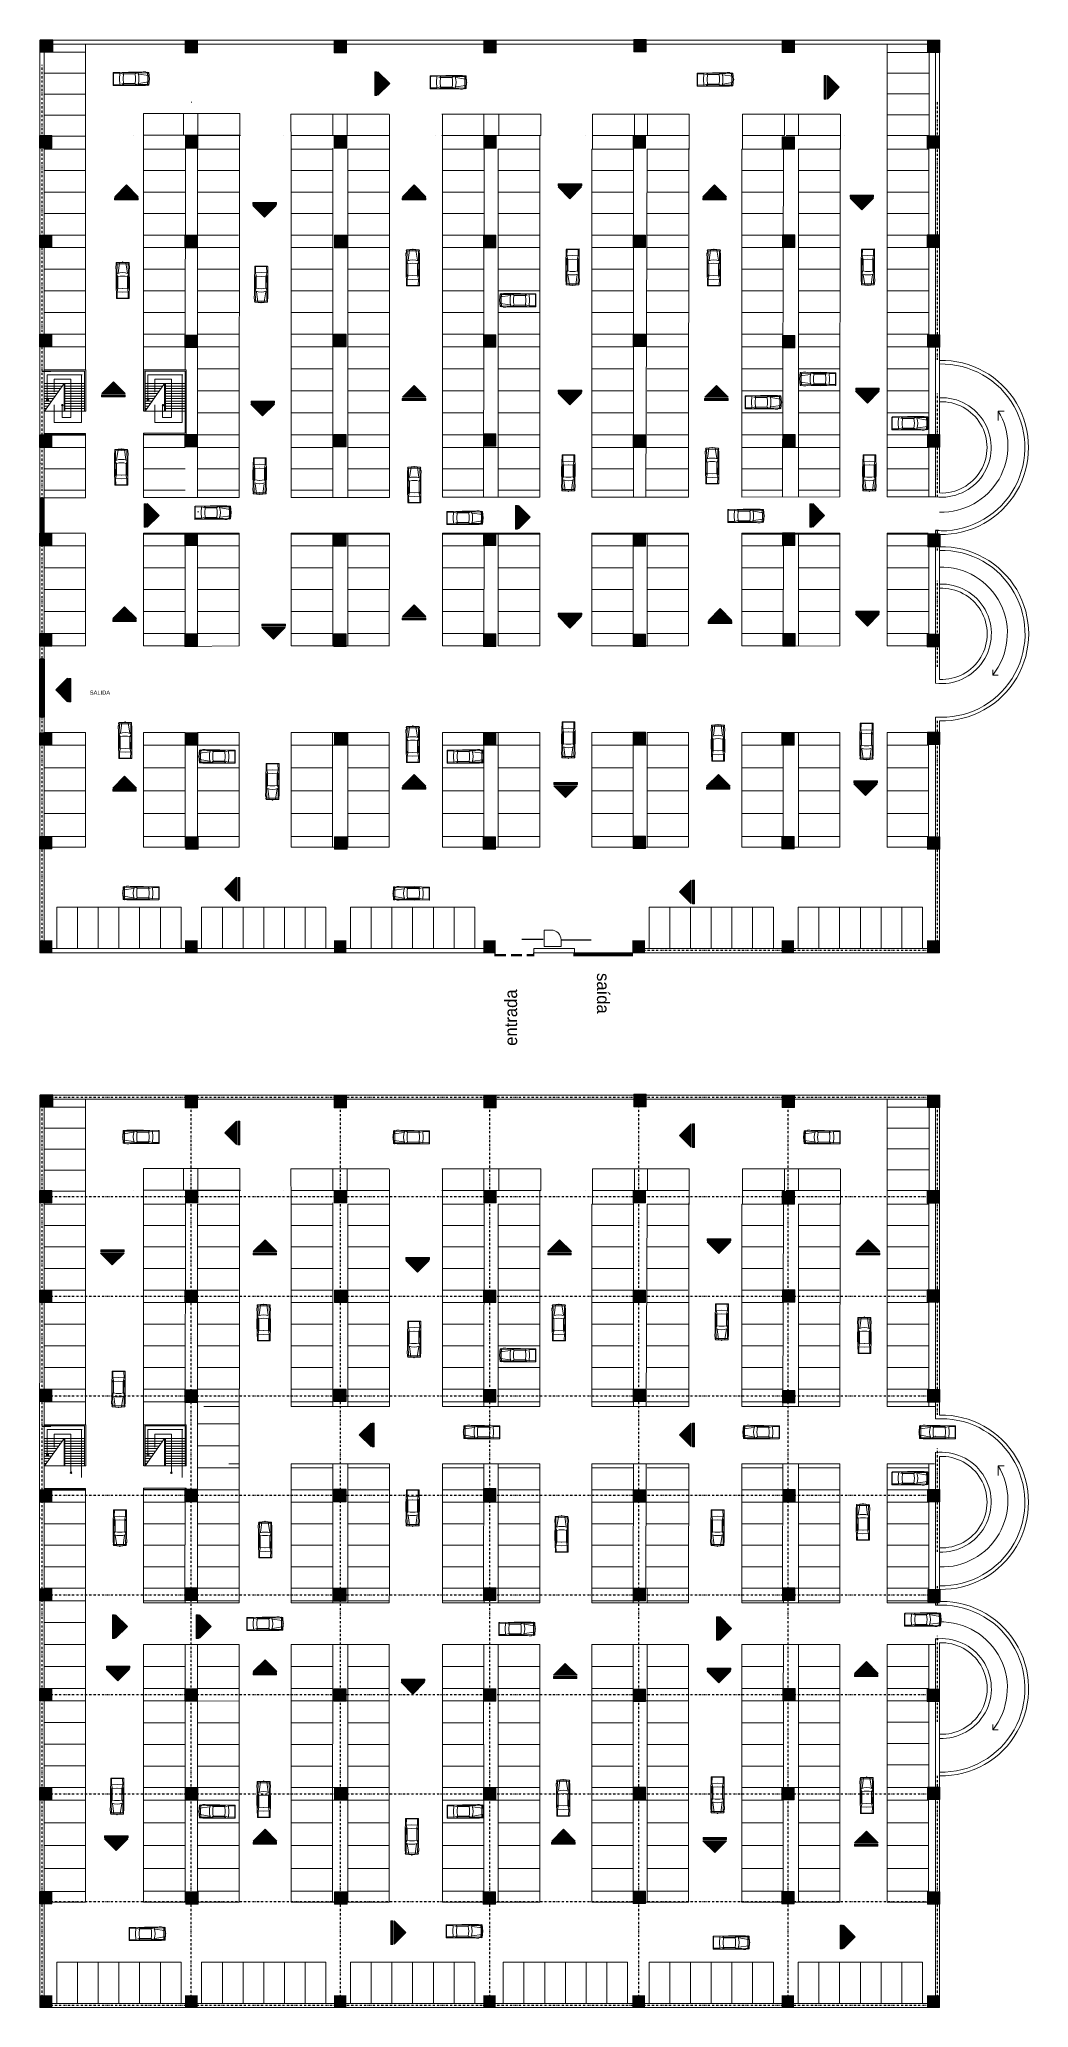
# Model space of a CAD drawing. Header units: millimetres. Extents: x 6439 to 7632, y -3085 to -712.
import ezdxf

# ---------------------------------------------------------------- set-up
doc = ezdxf.new("R2010")
doc.units = ezdxf.units.MM
doc.linetypes.add('DASHDOT', pattern=[25.4, 12.7, -6.35, 0, -6.35])
doc.linetypes.add('DASHED', pattern=[19.05, 12.7, -6.35])
for name, color, linetype in [('aux', 201, 'Continuous'), ('columnas', 40, 'Continuous'), ('columnass', 32, 'Continuous'), ('conj', 172, 'Continuous'), ('cotas', 3, 'Continuous'), ('ejes', 210, 'DASHDOT'), ('trazo', 1, 'Continuous')]:
    doc.layers.add(name, color=color, linetype=linetype)
for name, color, linetype, lineweight in [('auxiliar', 24, 'Continuous', 5), ('DELAGADA', 2, 'Continuous', 9), ('letras', 6, 'Continuous', 0), ('muebles', 30, 'Continuous', 0), ('Muros', 1, 'Continuous', 9), ('muross', 1, 'Continuous', 9), ('vial', 51, 'DASHED', 5)]:
    doc.layers.add(name, color=color, linetype=linetype, lineweight=lineweight)

msp = doc.modelspace()

# ---------------------------------------------------------------- texts
at = {"color": 4}
for s, rotation, p in [('saída', 270, (7111.4, -1838)), ('entrada', 90, (7015.1, -1925.8))]:
    msp.add_text(s, height=15, rotation=rotation, dxfattribs=at).set_placement(p)
at = {"layer": 'letras', "linetype": 'Continuous', "ltscale": 0.06, "insert": (6499.7, -1497.5), "char_height": 5, "width": 38.869, "attachment_point": 1}
msp.add_mtext('SALIDA', dxfattribs=at)

# ---------------------------------------------------------------- blocks, each defined once
blk = doc.blocks.new('CHFA04PL')
at = {"color": 0, "linetype": 'ByBlock'}
for p, q in [((0, 0), (0.08, 0.96)), ((0, 0), (0.08, -0.96)), ((0.13, 0.95), (0.07, 0.01)), ((0.08, 0.96), (0.23, 0.99)), ((0.13, 0.95), (0.47, 0.97)), ((0.15, 0.48), (1.61, 0.7)), ((0.23, 0.99), (0.25, 0.96)), ((0.28, 0.96), (0.25, 0)), ((0.27, 0.85), (1.74, 0.88)), ((0.47, 0.97), (0.62, 1.03)), ((0.62, 1.03), (0.94, 1.03)), ((0.94, 1.03), (1.15, 1)), ((1.15, 1), (3.16, 1.01)), ((1.62, 0.44), (1.59, 0)), ((1.78, 0.91), (1.62, 0.44)), ((1.78, 0.91), (2.19, 0.73)), ((1.91, 0.95), (4.1, 0.93)), ((1.91, 0.95), (2.24, 0.77)), ((2.12, 0.37), (2.11, 0)), ((2.19, 0.73), (2.12, 0.37)), ((2.19, 0.73), (3.92, 0.73)), ((2.24, 0.77), (3.78, 0.77)), ((3.16, 1.01), (5.44, 0.95)), ((3.78, 0.77), (4.1, 0.93)), ((3.92, 0.71), (4.48, 0.85)), ((3.92, 0.73), (3.97, 0.01)), ((4.48, 0.85), (5.43, 0.83)), ((4.48, 0.85), (4.53, 0)), ((4.48, -0.85), (4.53, 0)), ((5.44, 0.9), (5.44, -0.95)), ((5.49, 0.9), (5.49, -0.95)), ((0.13, -0.95), (0.07, -0.01)), ((0.08, -0.96), (0.23, -0.99)), ((0.13, -0.95), (0.47, -0.97)), ((0.15, -0.48), (1.61, -0.7)), ((0.23, -0.99), (0.25, -0.96)), ((0.28, -0.96), (0.25, 0)), ((0.27, -0.85), (1.74, -0.88)), ((0.47, -0.97), (0.62, -1.03)), ((0.62, -1.03), (0.94, -1.03)), ((0.94, -1.03), (1.15, -1)), ((1.15, -1), (3.16, -1.01)), ((1.62, -0.44), (1.59, 0)), ((1.77, -0.89), (1.62, -0.44)), ((1.8, -0.9), (2.19, -0.73)), ((1.91, -0.95), (2.24, -0.77)), ((1.91, -0.95), (4.1, -0.93)), ((2.12, -0.37), (2.11, 0)), ((2.19, -0.73), (2.12, -0.37)), ((2.19, -0.73), (3.92, -0.73)), ((2.24, -0.77), (3.78, -0.77)), ((3.16, -1.01), (5.44, -1)), ((3.78, -0.77), (4.1, -0.93)), ((3.92, -0.73), (3.97, -0.01)), ((3.92, -0.71), (4.48, -0.85)), ((4.48, -0.85), (5.43, -0.83))]:
    blk.add_line(p, q, dxfattribs=at)
for centre, radius, start, end in [((0.27, 0), 0.0127, 178.7004, 181.2996), ((1.6, 0), 0.0127, 175.5855, 184.4145), ((1.79, 0.88), 0.0254, 65.7961, 162.2571), ((2.12, 0), 0.0127, 177.991, 182.009), ((5.39, 0.9), 0.0508, 0, 88.5082), ((5.44, 0.9), 0.0508, 0, 88.5082), ((1.79, -0.88), 0.0254, 197.7429, 294.2039), ((1.92, -0.91), 0.0127, 116.9382, 269.53), ((5.39, -0.95), 0.0508, 270.2142, 0), ((5.44, -0.95), 0.0508, 270.2142, 360)]:
    blk.add_arc(centre, radius, start, end, dxfattribs=at)
for p in [(0, 0.01), (0, -0.01)]:
    blk.add_point(p, dxfattribs=at)

# ---------------------------------------------------------------- hatches: boundary and pattern name
at = {"layer": 'DELAGADA', "linetype": 'Continuous'}
h = msp.add_hatch(color=256, dxfattribs=at)
edge = h.paths.add_edge_path()
edge.add_arc((6448.7, -1147.2), 0.966, 0, 360)
h = msp.add_hatch(color=256, dxfattribs=at)
edge = h.paths.add_edge_path()
edge.add_arc((6466.6, -1153.5), 0.966, 0, 360)
h = msp.add_hatch(color=256, dxfattribs=at)
edge = h.paths.add_edge_path()
edge.add_arc((6570, -1147.2), 0.966, 0, 360)
h = msp.add_hatch(color=256, dxfattribs=at)
edge = h.paths.add_edge_path()
edge.add_arc((6587.9, -1153.5), 0.966, 0, 360)
h = msp.add_hatch(color=256, dxfattribs=at)
edge = h.paths.add_edge_path()
edge.add_arc((6448.7, -2418.9), 0.966, 0, 360)
h = msp.add_hatch(color=256, dxfattribs=at)
edge = h.paths.add_edge_path()
edge.add_arc((6570, -2418.9), 0.966, 0, 360)
h = msp.add_hatch(color=256, dxfattribs=at)
edge = h.paths.add_edge_path()
edge.add_arc((6477.1, -2440.4), 0.966, 0, 360)
h = msp.add_hatch(color=256, dxfattribs=at)
edge = h.paths.add_edge_path()
edge.add_arc((6598.1, -2440.4), 0.966, 0, 360)
at = {"layer": 'Muros', "linetype": 'Continuous'}
for points in [[(6440, -713), (6440, -728), (6455, -728), (6455, -713)], [(6614.7, -713.8), (6614.7, -728.8), (6629.7, -728.8), (6629.7, -713.8)], [(6794.3, -713.8), (6794.3, -728.8), (6809.3, -728.8), (6809.3, -713.8)], [(6975, -713.8), (6975, -728.8), (6990, -728.8), (6990, -713.8)], [(7155.7, -712.5), (7155.7, -727.5), (7170.7, -727.5), (7170.7, -712.5)], [(7334.7, -713.3), (7334.7, -728.3), (7349.7, -728.3), (7349.7, -713.3)], [(7510, -713.3), (7510, -728.3), (7525, -728.3), (7525, -713.3)], [(6438.9, -828.5), (6438.9, -843.5), (6453.9, -843.5), (6453.9, -828.5)], [(6615, -828.5), (6615, -843.5), (6630, -843.5), (6630, -828.5)], [(6794.6, -828.5), (6794.6, -843.5), (6809.6, -843.5), (6809.6, -828.5)], [(6975, -828.5), (6975, -843.5), (6990, -843.5), (6990, -828.5)], [(7155.1, -828.5), (7155.1, -843.5), (7170.1, -843.5), (7170.1, -828.5)], [(7334.7, -829.9), (7334.7, -844.9), (7349.7, -844.9), (7349.7, -829.9)], [(7509.6, -828.6), (7509.6, -843.6), (7524.6, -843.6), (7524.6, -828.6)], [(6438.9, -948.4), (6438.9, -963.4), (6453.9, -963.4), (6453.9, -948.4)], [(6614.5, -948.7), (6614.5, -963.7), (6629.5, -963.7), (6629.5, -948.7)], [(6794.9, -948.7), (6794.9, -963.7), (6809.9, -963.7), (6809.9, -948.7)], [(6974.6, -948.7), (6974.6, -963.7), (6989.6, -963.7), (6989.6, -948.7)], [(7155.1, -948.4), (7155.1, -963.4), (7170.1, -963.4), (7170.1, -948.4)], [(7335.1, -948.2), (7335.1, -963.2), (7350.1, -963.2), (7350.1, -948.2)], [(7509.6, -948.2), (7509.6, -963.2), (7524.6, -963.2), (7524.6, -948.2)], [(6438.9, -1068), (6438.9, -1083), (6453.9, -1083), (6453.9, -1068)], [(6614.5, -1068.9), (6614.5, -1083.9), (6629.5, -1083.9), (6629.5, -1068.9)], [(6794, -1068), (6794, -1083), (6809, -1083), (6809, -1068)], [(6974.6, -1068.5), (6974.6, -1083.5), (6989.6, -1083.5), (6989.6, -1068.5)], [(7155.1, -1067.9), (7155.1, -1082.9), (7170.1, -1082.9), (7170.1, -1067.9)], [(7335.1, -1069.4), (7335.1, -1084.4), (7350.1, -1084.4), (7350.1, -1069.4)], [(7510, -1068.6), (7510, -1083.6), (7525, -1083.6), (7525, -1068.6)], [(6438.9, -1189.3), (6438.9, -1204.3), (6453.9, -1204.3), (6453.9, -1189.3)], [(6614.5, -1188.7), (6614.5, -1203.7), (6629.5, -1203.7), (6629.5, -1188.7)], [(6794, -1188.7), (6794, -1203.7), (6809, -1203.7), (6809, -1188.7)], [(6974.6, -1187.9), (6974.6, -1202.9), (6989.6, -1202.9), (6989.6, -1187.9)], [(7155.1, -1189.2), (7155.1, -1204.2), (7170.1, -1204.2), (7170.1, -1189.2)], [(7335.5, -1189), (7335.5, -1204), (7350.5, -1204), (7350.5, -1189)], [(7510, -1189), (7510, -1204), (7525, -1204), (7525, -1189)], [(6438.9, -1307.9), (6438.9, -1322.9), (6453.9, -1322.9), (6453.9, -1307.9)], [(6614.5, -1307.6), (6614.5, -1322.6), (6629.5, -1322.6), (6629.5, -1307.6)], [(6794, -1308.6), (6794, -1323.6), (6809, -1323.6), (6809, -1308.6)], [(6974.6, -1307.6), (6974.6, -1322.6), (6989.6, -1322.6), (6989.6, -1307.6)], [(7155.1, -1308.3), (7155.1, -1323.3), (7170.1, -1323.3), (7170.1, -1308.3)], [(7335.1, -1307.5), (7335.1, -1322.5), (7350.1, -1322.5), (7350.1, -1307.5)], [(7510.5, -1309.3), (7510.5, -1324.3), (7525.5, -1324.3), (7525.5, -1309.3)], [(6438.9, -1428.8), (6438.9, -1443.8), (6453.9, -1443.8), (6453.9, -1428.8)], [(6614.5, -1429.3), (6614.5, -1444.3), (6629.5, -1444.3), (6629.5, -1429.3)], [(6794, -1429.3), (6794, -1444.3), (6809, -1444.3), (6809, -1429.3)], [(6974.6, -1429.2), (6974.6, -1444.2), (6989.6, -1444.2), (6989.6, -1429.2)], [(7155.1, -1429.5), (7155.1, -1444.5), (7170.1, -1444.5), (7170.1, -1429.5)], [(7335.5, -1428.8), (7335.5, -1443.8), (7350.5, -1443.8), (7350.5, -1428.8)], [(7509.6, -1429.6), (7509.6, -1444.6), (7524.6, -1444.6), (7524.6, -1429.6)], [(6438.9, -1548.3), (6438.9, -1563.3), (6453.9, -1563.3), (6453.9, -1548.3)], [(6615.1, -1548.3), (6615.1, -1563.3), (6630.1, -1563.3), (6630.1, -1548.3)], [(6794.7, -1548.3), (6794.7, -1563.3), (6809.7, -1563.3), (6809.7, -1548.3)], [(6974.6, -1548.3), (6974.6, -1563.3), (6989.6, -1563.3), (6989.6, -1548.3)], [(7155.1, -1547.8), (7155.1, -1562.8), (7170.1, -1562.8), (7170.1, -1547.8)], [(7334.2, -1548.2), (7334.2, -1563.2), (7349.2, -1563.2), (7349.2, -1548.2)], [(7510, -1547.6), (7510, -1562.6), (7525, -1562.6), (7525, -1547.6)], [(6438.9, -1673.4), (6438.9, -1688.4), (6453.9, -1688.4), (6453.9, -1673.4)], [(6615.4, -1673.8), (6615.4, -1688.8), (6630.4, -1688.8), (6630.4, -1673.8)], [(6795, -1673.8), (6795, -1688.8), (6810, -1688.8), (6810, -1673.8)], [(6974.2, -1673.8), (6974.2, -1688.8), (6989.2, -1688.8), (6989.2, -1673.8)], [(7155.1, -1672.9), (7155.1, -1687.9), (7170.1, -1687.9), (7170.1, -1672.9)], [(7334.2, -1673.5), (7334.2, -1688.5), (7349.2, -1688.5), (7349.2, -1673.5)], [(7510, -1673.8), (7510, -1688.8), (7525, -1688.8), (7525, -1673.8)], [(6439.6, -1798.5), (6439.6, -1813.5), (6454.6, -1813.5), (6454.6, -1798.5)], [(6614.7, -1798.5), (6614.7, -1813.5), (6629.7, -1813.5), (6629.7, -1798.5)], [(6794.2, -1798.5), (6794.2, -1813.5), (6809.2, -1813.5), (6809.2, -1798.5)], [(6974.2, -1798.5), (6974.2, -1813.5), (6989.2, -1813.5), (6989.2, -1798.5)], [(7154.2, -1798.5), (7154.2, -1813.5), (7169.2, -1813.5), (7169.2, -1798.5)], [(7334.2, -1798.5), (7334.2, -1813.5), (7349.2, -1813.5), (7349.2, -1798.5)], [(7509.6, -1798.5), (7509.6, -1813.5), (7524.6, -1813.5), (7524.6, -1798.5)], [(6440, -1984.8), (6440, -1999.8), (6455, -1999.8), (6455, -1984.8)], [(6614.7, -1985.5), (6614.7, -2000.5), (6629.7, -2000.5), (6629.7, -1985.5)], [(6794.3, -1985.5), (6794.3, -2000.5), (6809.3, -2000.5), (6809.3, -1985.5)], [(6975, -1985.5), (6975, -2000.5), (6990, -2000.5), (6990, -1985.5)], [(7155.7, -1984.2), (7155.7, -1999.2), (7170.7, -1999.2), (7170.7, -1984.2)], [(7334.7, -1985.1), (7334.7, -2000.1), (7349.7, -2000.1), (7349.7, -1985.1)], [(7510, -1985.1), (7510, -2000.1), (7525, -2000.1), (7525, -1985.1)], [(6438.9, -2100.2), (6438.9, -2115.2), (6453.9, -2115.2), (6453.9, -2100.2)], [(6615, -2100.2), (6615, -2115.2), (6630, -2115.2), (6630, -2100.2)], [(6794.6, -2100.2), (6794.6, -2115.2), (6809.6, -2115.2), (6809.6, -2100.2)], [(6975, -2100.2), (6975, -2115.2), (6990, -2115.2), (6990, -2100.2)], [(7155.1, -2100.2), (7155.1, -2115.2), (7170.1, -2115.2), (7170.1, -2100.2)], [(7334.7, -2101.6), (7334.7, -2116.6), (7349.7, -2116.6), (7349.7, -2101.6)], [(7509.6, -2100.3), (7509.6, -2115.3), (7524.6, -2115.3), (7524.6, -2100.3)], [(6438.9, -2220.2), (6438.9, -2235.2), (6453.9, -2235.2), (6453.9, -2220.2)], [(6614.5, -2220.4), (6614.5, -2235.4), (6629.5, -2235.4), (6629.5, -2220.4)], [(6794.9, -2220.4), (6794.9, -2235.4), (6809.9, -2235.4), (6809.9, -2220.4)], [(6974.6, -2220.4), (6974.6, -2235.4), (6989.6, -2235.4), (6989.6, -2220.4)], [(7155.1, -2220.2), (7155.1, -2235.2), (7170.1, -2235.2), (7170.1, -2220.2)], [(7335.1, -2219.9), (7335.1, -2234.9), (7350.1, -2234.9), (7350.1, -2219.9)], [(7509.6, -2219.9), (7509.6, -2234.9), (7524.6, -2234.9), (7524.6, -2219.9)], [(6438.9, -2339.7), (6438.9, -2354.7), (6453.9, -2354.7), (6453.9, -2339.7)], [(6614.5, -2340.6), (6614.5, -2355.6), (6629.5, -2355.6), (6629.5, -2340.6)], [(6794, -2339.7), (6794, -2354.7), (6809, -2354.7), (6809, -2339.7)], [(6974.6, -2340.2), (6974.6, -2355.2), (6989.6, -2355.2), (6989.6, -2340.2)], [(7155.1, -2339.6), (7155.1, -2354.6), (7170.1, -2354.6), (7170.1, -2339.6)], [(7335.1, -2341.2), (7335.1, -2356.2), (7350.1, -2356.2), (7350.1, -2341.2)], [(7510, -2340.3), (7510, -2355.3), (7525, -2355.3), (7525, -2340.3)], [(6438.9, -2461), (6438.9, -2476), (6453.9, -2476), (6453.9, -2461)], [(6614.5, -2460.4), (6614.5, -2475.4), (6629.5, -2475.4), (6629.5, -2460.4)], [(6794, -2460.4), (6794, -2475.4), (6809, -2475.4), (6809, -2460.4)], [(6974.6, -2459.6), (6974.6, -2474.6), (6989.6, -2474.6), (6989.6, -2459.6)], [(7155.1, -2460.9), (7155.1, -2475.9), (7170.1, -2475.9), (7170.1, -2460.9)], [(7335.5, -2460.7), (7335.5, -2475.7), (7350.5, -2475.7), (7350.5, -2460.7)], [(7510, -2460.7), (7510, -2475.7), (7525, -2475.7), (7525, -2460.7)], [(6438.9, -2579.7), (6438.9, -2594.7), (6453.9, -2594.7), (6453.9, -2579.7)], [(6614.5, -2579.4), (6614.5, -2594.4), (6629.5, -2594.4), (6629.5, -2579.4)], [(6794, -2580.4), (6794, -2595.4), (6809, -2595.4), (6809, -2580.4)], [(6974.6, -2579.3), (6974.6, -2594.3), (6989.6, -2594.3), (6989.6, -2579.3)], [(7155.1, -2580), (7155.1, -2595), (7170.1, -2595), (7170.1, -2580)], [(7335.1, -2579.3), (7335.1, -2594.3), (7350.1, -2594.3), (7350.1, -2579.3)], [(7510.5, -2581.1), (7510.5, -2596.1), (7525.5, -2596.1), (7525.5, -2581.1)], [(6438.9, -2700.5), (6438.9, -2715.5), (6453.9, -2715.5), (6453.9, -2700.5)], [(6614.5, -2701), (6614.5, -2716), (6629.5, -2716), (6629.5, -2701)], [(6794, -2701), (6794, -2716), (6809, -2716), (6809, -2701)], [(6974.6, -2700.9), (6974.6, -2715.9), (6989.6, -2715.9), (6989.6, -2700.9)], [(7155.1, -2701.2), (7155.1, -2716.2), (7170.1, -2716.2), (7170.1, -2701.2)], [(7335.5, -2700.5), (7335.5, -2715.5), (7350.5, -2715.5), (7350.5, -2700.5)], [(7509.6, -2701.4), (7509.6, -2716.4), (7524.6, -2716.4), (7524.6, -2701.4)], [(6438.9, -2820), (6438.9, -2835), (6453.9, -2835), (6453.9, -2820)], [(6615.1, -2820), (6615.1, -2835), (6630.1, -2835), (6630.1, -2820)], [(6794.7, -2820), (6794.7, -2835), (6809.7, -2835), (6809.7, -2820)], [(6974.6, -2820), (6974.6, -2835), (6989.6, -2835), (6989.6, -2820)], [(7155.1, -2819.5), (7155.1, -2834.5), (7170.1, -2834.5), (7170.1, -2819.5)], [(7334.2, -2819.9), (7334.2, -2834.9), (7349.2, -2834.9), (7349.2, -2819.9)], [(7510, -2819.3), (7510, -2834.3), (7525, -2834.3), (7525, -2819.3)], [(6438.9, -2945.1), (6438.9, -2960.1), (6453.9, -2960.1), (6453.9, -2945.1)], [(6615.4, -2945.5), (6615.4, -2960.5), (6630.4, -2960.5), (6630.4, -2945.5)], [(6795, -2945.5), (6795, -2960.5), (6810, -2960.5), (6810, -2945.5)], [(6974.2, -2945.5), (6974.2, -2960.5), (6989.2, -2960.5), (6989.2, -2945.5)], [(7155.1, -2944.7), (7155.1, -2959.7), (7170.1, -2959.7), (7170.1, -2944.7)], [(7334.2, -2945.3), (7334.2, -2960.3), (7349.2, -2960.3), (7349.2, -2945.3)], [(7510, -2945.5), (7510, -2960.5), (7525, -2960.5), (7525, -2945.5)], [(6439.6, -3070.3), (6439.6, -3085.3), (6454.6, -3085.3), (6454.6, -3070.3)], [(6614.7, -3070.3), (6614.7, -3085.3), (6629.7, -3085.3), (6629.7, -3070.3)], [(6794.2, -3070.3), (6794.2, -3085.3), (6809.2, -3085.3), (6809.2, -3070.3)], [(6974.2, -3070.3), (6974.2, -3085.3), (6989.2, -3085.3), (6989.2, -3070.3)], [(7154.2, -3070.3), (7154.2, -3085.3), (7169.2, -3085.3), (7169.2, -3070.3)], [(7334.2, -3070.3), (7334.2, -3085.3), (7349.2, -3085.3), (7349.2, -3070.3)], [(7509.6, -3070.3), (7509.6, -3085.3), (7524.6, -3085.3), (7524.6, -3070.3)]]:
    msp.add_hatch(color=256, dxfattribs=at).paths.add_polyline_path(points)
at = {"layer": 'vial', "linetype": 'Continuous', "ltscale": 2.5}
h = msp.add_hatch(color=256, dxfattribs=at)
h.paths.add_polyline_path([(6845.9, -751.7), (6843.5, -751.7), (6843.5, -780.1), (6845.9, -780.1)])
h.paths.add_polyline_path([(6847.3, -751.6), (6847.3, -779.9), (6861.4, -765.7)])
h = msp.add_hatch(color=256, dxfattribs=at)
h.paths.add_polyline_path([(7388, -756.2), (7385.5, -756.2), (7385.5, -784.6), (7388, -784.6)])
h.paths.add_polyline_path([(7389.3, -756.1), (7389.3, -784.4), (7403.5, -770.2)])
h = msp.add_hatch(color=256, dxfattribs=at)
h.paths.add_polyline_path([(6558, -903.5), (6558, -905.9), (6529.6, -905.9), (6529.6, -903.5)])
h.paths.add_polyline_path([(6558.1, -902.2), (6529.8, -902.2), (6544, -888)])
h = msp.add_hatch(color=256, dxfattribs=at)
h.paths.add_polyline_path([(6904.9, -903.5), (6904.9, -905.9), (6876.5, -905.9), (6876.5, -903.5)])
h.paths.add_polyline_path([(6905.1, -902.2), (6876.7, -902.2), (6890.9, -888)])
h = msp.add_hatch(color=256, dxfattribs=at)
h.paths.add_polyline_path([(7064.6, -889), (7064.6, -886.6), (7093, -886.6), (7093, -889)])
h.paths.add_polyline_path([(7064.5, -890.4), (7092.8, -890.4), (7078.6, -904.6)])
h = msp.add_hatch(color=256, dxfattribs=at)
h.paths.add_polyline_path([(7267.3, -903.5), (7267.3, -905.9), (7238.9, -905.9), (7238.9, -903.5)])
h.paths.add_polyline_path([(7267.5, -902.2), (7239.1, -902.2), (7253.3, -888)])
h = msp.add_hatch(color=256, dxfattribs=at)
h.paths.add_polyline_path([(7416.8, -902.6), (7416.8, -900.2), (7445.1, -900.2), (7445.1, -902.6)])
h.paths.add_polyline_path([(7416.6, -903.9), (7444.9, -903.9), (7430.8, -918.1)])
h = msp.add_hatch(color=256, dxfattribs=at)
h.paths.add_polyline_path([(6696.4, -911.5), (6696.4, -909), (6724.8, -909), (6724.8, -911.5)])
h.paths.add_polyline_path([(6696.3, -912.8), (6724.6, -912.8), (6710.4, -927)])
h = msp.add_hatch(color=256, dxfattribs=at)
h.paths.add_polyline_path([(6542.3, -1140.9), (6542.3, -1143.3), (6514, -1143.3), (6514, -1140.9)])
h.paths.add_polyline_path([(6542.5, -1139.5), (6514.2, -1139.5), (6528.3, -1125.4)])
h = msp.add_hatch(color=256, dxfattribs=at)
h.paths.add_polyline_path([(6904.9, -1145.3), (6904.9, -1147.7), (6876.5, -1147.7), (6876.5, -1145.3)])
h.paths.add_polyline_path([(6905.1, -1144), (6876.7, -1144), (6890.9, -1129.8)])
h = msp.add_hatch(color=256, dxfattribs=at)
h.paths.add_polyline_path([(7064.6, -1137.6), (7064.6, -1135.2), (7093, -1135.2), (7093, -1137.6)])
h.paths.add_polyline_path([(7064.5, -1139), (7092.8, -1139), (7078.6, -1153.1)])
h = msp.add_hatch(color=256, dxfattribs=at)
h.paths.add_polyline_path([(7269.6, -1145.3), (7269.6, -1147.7), (7241.2, -1147.7), (7241.2, -1145.3)])
h.paths.add_polyline_path([(7269.7, -1144), (7241.4, -1144), (7255.6, -1129.8)])
h = msp.add_hatch(color=256, dxfattribs=at)
h.paths.add_polyline_path([(7423.6, -1135.4), (7423.6, -1132.9), (7451.9, -1132.9), (7451.9, -1135.4)])
h.paths.add_polyline_path([(7423.4, -1136.7), (7451.7, -1136.7), (7437.6, -1150.9)])
h = msp.add_hatch(color=256, dxfattribs=at)
h.paths.add_polyline_path([(6694.2, -1151), (6694.2, -1148.6), (6722.5, -1148.6), (6722.5, -1151)])
h.paths.add_polyline_path([(6694, -1152.4), (6722.3, -1152.4), (6708.2, -1166.5)])
h = msp.add_hatch(color=256, dxfattribs=at)
h.paths.add_polyline_path([(6567.8, -1272.3), (6565.3, -1272.3), (6565.3, -1300.6), (6567.8, -1300.6)])
h.paths.add_polyline_path([(6569.1, -1272.1), (6569.1, -1300.5), (6583.3, -1286.3)])
h = msp.add_hatch(color=256, dxfattribs=at)
h.paths.add_polyline_path([(7015.4, -1274.6), (7013, -1274.6), (7013, -1302.9), (7015.4, -1302.9)])
h.paths.add_polyline_path([(7016.8, -1274.4), (7016.8, -1302.7), (7030.9, -1288.6)])
h = msp.add_hatch(color=256, dxfattribs=at)
h.paths.add_polyline_path([(7370.5, -1272.3), (7368.1, -1272.3), (7368.1, -1300.6), (7370.5, -1300.6)])
h.paths.add_polyline_path([(7371.9, -1272.1), (7371.9, -1300.5), (7386, -1286.3)])
h = msp.add_hatch(color=256, dxfattribs=at)
h.paths.add_polyline_path([(6555.7, -1412), (6555.7, -1414.4), (6527.4, -1414.4), (6527.4, -1412)])
h.paths.add_polyline_path([(6555.9, -1410.6), (6527.6, -1410.6), (6541.7, -1396.5)])
h = msp.add_hatch(color=256, dxfattribs=at)
h.paths.add_polyline_path([(6904.9, -1409.7), (6904.9, -1412.1), (6876.5, -1412.1), (6876.5, -1409.7)])
h.paths.add_polyline_path([(6905.1, -1408.4), (6876.7, -1408.4), (6890.9, -1394.2)])
h = msp.add_hatch(color=256, dxfattribs=at)
h.paths.add_polyline_path([(7274.1, -1414.2), (7274.1, -1416.7), (7245.7, -1416.7), (7245.7, -1414.2)])
h.paths.add_polyline_path([(7274.2, -1412.9), (7245.9, -1412.9), (7260.1, -1398.7)])
h = msp.add_hatch(color=256, dxfattribs=at)
h.paths.add_polyline_path([(6707.3, -1420), (6707.3, -1417.5), (6735.7, -1417.5), (6735.7, -1420)])
h.paths.add_polyline_path([(6707.2, -1421.3), (6735.5, -1421.3), (6721.3, -1435.5)])
h = msp.add_hatch(color=256, dxfattribs=at)
h.paths.add_polyline_path([(7064.6, -1406.6), (7064.6, -1404.1), (7093, -1404.1), (7093, -1406.6)])
h.paths.add_polyline_path([(7064.5, -1407.9), (7092.8, -1407.9), (7078.6, -1422.1)])
h = msp.add_hatch(color=256, dxfattribs=at)
h.paths.add_polyline_path([(7423.6, -1404.3), (7423.6, -1401.9), (7451.9, -1401.9), (7451.9, -1404.3)])
h.paths.add_polyline_path([(7423.4, -1405.6), (7451.7, -1405.6), (7437.6, -1419.8)])
h = msp.add_hatch(color=256, dxfattribs=at)
h.paths.add_polyline_path([(6474.2, -1482.8), (6476.7, -1482.8), (6476.7, -1511.2), (6474.2, -1511.2)])
h.paths.add_polyline_path([(6472.9, -1482.7), (6472.9, -1511), (6458.7, -1496.8)])
h = msp.add_hatch(color=256, dxfattribs=at)
h.paths.add_polyline_path([(6555.7, -1616.4), (6555.7, -1618.8), (6527.4, -1618.8), (6527.4, -1616.4)])
h.paths.add_polyline_path([(6555.9, -1615), (6527.6, -1615), (6541.7, -1600.8)])
h = msp.add_hatch(color=256, dxfattribs=at)
h.paths.add_polyline_path([(6904.9, -1614.1), (6904.9, -1616.5), (6876.5, -1616.5), (6876.5, -1614.1)])
h.paths.add_polyline_path([(6905.1, -1612.8), (6876.7, -1612.8), (6890.9, -1598.6)])
h = msp.add_hatch(color=256, dxfattribs=at)
h.paths.add_polyline_path([(7059.5, -1610.9), (7059.5, -1608.5), (7087.9, -1608.5), (7087.9, -1610.9)])
h.paths.add_polyline_path([(7059.4, -1612.3), (7087.7, -1612.3), (7073.5, -1626.5)])
h = msp.add_hatch(color=256, dxfattribs=at)
h.paths.add_polyline_path([(7271.8, -1614.1), (7271.8, -1616.5), (7243.5, -1616.5), (7243.5, -1614.1)])
h.paths.add_polyline_path([(7272, -1612.8), (7243.7, -1612.8), (7257.8, -1598.6)])
h = msp.add_hatch(color=256, dxfattribs=at)
h.paths.add_polyline_path([(7421.3, -1608.7), (7421.3, -1606.2), (7449.7, -1606.2), (7449.7, -1608.7)])
h.paths.add_polyline_path([(7421.1, -1610), (7449.5, -1610), (7435.3, -1624.2)])
h = msp.add_hatch(color=256, dxfattribs=at)
h.paths.add_polyline_path([(6678.2, -1722.8), (6680.6, -1722.8), (6680.6, -1751.1), (6678.2, -1751.1)])
h.paths.add_polyline_path([(6676.8, -1722.6), (6676.8, -1750.9), (6662.7, -1736.8)])
h = msp.add_hatch(color=256, dxfattribs=at)
h.paths.add_polyline_path([(7226.5, -1726.1), (7228.9, -1726.1), (7228.9, -1754.5), (7226.5, -1754.5)])
h.paths.add_polyline_path([(7225.2, -1725.9), (7225.2, -1754.3), (7211, -1740.1)])
h = msp.add_hatch(color=256, dxfattribs=at)
h.paths.add_polyline_path([(6678.2, -2016.6), (6680.6, -2016.6), (6680.6, -2045), (6678.2, -2045)])
h.paths.add_polyline_path([(6676.8, -2016.5), (6676.8, -2044.8), (6662.7, -2030.6)])
h = msp.add_hatch(color=256, dxfattribs=at)
h.paths.add_polyline_path([(7226.5, -2020), (7228.9, -2020), (7228.9, -2048.3), (7226.5, -2048.3)])
h.paths.add_polyline_path([(7225.2, -2019.8), (7225.2, -2048.1), (7211, -2034)])
h = msp.add_hatch(color=256, dxfattribs=at)
h.paths.add_polyline_path([(7244.5, -2160.8), (7244.5, -2158.3), (7272.8, -2158.3), (7272.8, -2160.8)])
h.paths.add_polyline_path([(7244.3, -2162.1), (7272.6, -2162.1), (7258.5, -2176.3)])
h = msp.add_hatch(color=256, dxfattribs=at)
h.paths.add_polyline_path([(6512.9, -2174.3), (6512.9, -2171.9), (6541.2, -2171.9), (6541.2, -2174.3)])
h.paths.add_polyline_path([(6512.7, -2175.7), (6541.1, -2175.7), (6526.9, -2189.9)])
h = msp.add_hatch(color=256, dxfattribs=at)
h.paths.add_polyline_path([(6725, -2175.2), (6725, -2177.7), (6696.7, -2177.7), (6696.7, -2175.2)])
h.paths.add_polyline_path([(6725.2, -2173.9), (6696.9, -2173.9), (6711.1, -2159.7)])
h = msp.add_hatch(color=256, dxfattribs=at)
h.paths.add_polyline_path([(6881, -2183.2), (6881, -2180.8), (6909.3, -2180.8), (6909.3, -2183.2)])
h.paths.add_polyline_path([(6880.8, -2184.6), (6909.1, -2184.6), (6895, -2198.7)])
h = msp.add_hatch(color=256, dxfattribs=at)
h.paths.add_polyline_path([(7080.4, -2175.2), (7080.4, -2177.7), (7052.1, -2177.7), (7052.1, -2175.2)])
h.paths.add_polyline_path([(7080.6, -2173.9), (7052.3, -2173.9), (7066.4, -2159.7)])
h = msp.add_hatch(color=256, dxfattribs=at)
h.paths.add_polyline_path([(7452.5, -2175.2), (7452.5, -2177.7), (7424.2, -2177.7), (7424.2, -2175.2)])
h.paths.add_polyline_path([(7452.7, -2173.9), (7424.4, -2173.9), (7438.5, -2159.7)])
h = msp.add_hatch(color=256, dxfattribs=at)
h.paths.add_polyline_path([(6840.2, -2380.7), (6842.7, -2380.7), (6842.7, -2409.1), (6840.2, -2409.1)])
h.paths.add_polyline_path([(6838.9, -2380.6), (6838.9, -2408.9), (6824.7, -2394.7)])
h = msp.add_hatch(color=256, dxfattribs=at)
h.paths.add_polyline_path([(7226.5, -2380.7), (7228.9, -2380.7), (7228.9, -2409.1), (7226.5, -2409.1)])
h.paths.add_polyline_path([(7225.2, -2380.6), (7225.2, -2408.9), (7211, -2394.7)])
h = msp.add_hatch(color=256, dxfattribs=at)
h.paths.add_polyline_path([(6529.5, -2611.8), (6527.1, -2611.8), (6527.1, -2640.2), (6529.5, -2640.2)])
h.paths.add_polyline_path([(6530.8, -2611.6), (6530.8, -2640), (6545, -2625.8)])
h = msp.add_hatch(color=256, dxfattribs=at)
h.paths.add_polyline_path([(6630.7, -2611.8), (6628.2, -2611.8), (6628.2, -2640.2), (6630.7, -2640.2)])
h.paths.add_polyline_path([(6632, -2611.6), (6632, -2640), (6646.2, -2625.8)])
h = msp.add_hatch(color=256, dxfattribs=at)
h.paths.add_polyline_path([(7258.2, -2614.1), (7255.7, -2614.1), (7255.7, -2642.4), (7258.2, -2642.4)])
h.paths.add_polyline_path([(7259.5, -2613.9), (7259.5, -2642.2), (7273.7, -2628.1)])
h = msp.add_hatch(color=256, dxfattribs=at)
h.paths.add_polyline_path([(6519.7, -2676), (6519.7, -2673.6), (6548, -2673.6), (6548, -2676)])
h.paths.add_polyline_path([(6519.5, -2677.4), (6547.8, -2677.4), (6533.7, -2691.5)])
h = msp.add_hatch(color=256, dxfattribs=at)
h.paths.add_polyline_path([(6725, -2681.4), (6725, -2683.9), (6696.7, -2683.9), (6696.7, -2681.4)])
h.paths.add_polyline_path([(6725.2, -2680.1), (6696.9, -2680.1), (6711.1, -2665.9)])
h = msp.add_hatch(color=256, dxfattribs=at)
h.paths.add_polyline_path([(7087.2, -2686), (7087.2, -2688.4), (7058.9, -2688.4), (7058.9, -2686)])
h.paths.add_polyline_path([(7087.4, -2684.6), (7059.1, -2684.6), (7073.2, -2670.5)])
h = msp.add_hatch(color=256, dxfattribs=at)
h.paths.add_polyline_path([(7244.5, -2678.3), (7244.5, -2675.9), (7272.8, -2675.9), (7272.8, -2678.3)])
h.paths.add_polyline_path([(7244.3, -2679.6), (7272.6, -2679.6), (7258.5, -2693.8)])
h = msp.add_hatch(color=256, dxfattribs=at)
h.paths.add_polyline_path([(7450.3, -2683.7), (7450.3, -2686.1), (7421.9, -2686.1), (7421.9, -2683.7)])
h.paths.add_polyline_path([(7450.4, -2682.4), (7422.1, -2682.4), (7436.3, -2668.2)])
h = msp.add_hatch(color=256, dxfattribs=at)
h.paths.add_polyline_path([(6875.5, -2691.7), (6875.5, -2689.3), (6903.8, -2689.3), (6903.8, -2691.7)])
h.paths.add_polyline_path([(6875.3, -2693), (6903.6, -2693), (6889.5, -2707.2)])
h = msp.add_hatch(color=256, dxfattribs=at)
h.paths.add_polyline_path([(6725, -2885.8), (6725, -2888.3), (6696.7, -2888.3), (6696.7, -2885.8)])
h.paths.add_polyline_path([(6725.2, -2884.5), (6696.9, -2884.5), (6711.1, -2870.3)])
h = msp.add_hatch(color=256, dxfattribs=at)
h.paths.add_polyline_path([(7085, -2885.8), (7085, -2888.3), (7056.6, -2888.3), (7056.6, -2885.8)])
h.paths.add_polyline_path([(7085.1, -2884.5), (7056.8, -2884.5), (7071, -2870.3)])
h = msp.add_hatch(color=256, dxfattribs=at)
h.paths.add_polyline_path([(6517.4, -2880.4), (6517.4, -2878), (6545.8, -2878), (6545.8, -2880.4)])
h.paths.add_polyline_path([(6517.3, -2881.8), (6545.6, -2881.8), (6531.4, -2895.9)])
h = msp.add_hatch(color=256, dxfattribs=at)
h.paths.add_polyline_path([(7239.4, -2882.7), (7239.4, -2880.2), (7267.7, -2880.2), (7267.7, -2882.7)])
h.paths.add_polyline_path([(7239.2, -2884), (7267.5, -2884), (7253.4, -2898.2)])
h = msp.add_hatch(color=256, dxfattribs=at)
h.paths.add_polyline_path([(7450.3, -2888.1), (7450.3, -2890.5), (7421.9, -2890.5), (7421.9, -2888.1)])
h.paths.add_polyline_path([(7450.4, -2886.8), (7422.1, -2886.8), (7436.3, -2872.6)])
h = msp.add_hatch(color=256, dxfattribs=at)
h.paths.add_polyline_path([(6865.3, -2980.6), (6862.9, -2980.6), (6862.9, -3009), (6865.3, -3009)])
h.paths.add_polyline_path([(6866.7, -2980.5), (6866.7, -3008.8), (6880.8, -2994.6)])
h = msp.add_hatch(color=256, dxfattribs=at)
h.paths.add_polyline_path([(7407.4, -2985.9), (7404.9, -2985.9), (7404.9, -3014.3), (7407.4, -3014.3)])
h.paths.add_polyline_path([(7408.7, -2985.7), (7408.7, -3014.1), (7422.9, -2999.9)])

# ---------------------------------------------------------------- linework, layer by layer
at = {"layer": 'aux'}
for p, q in [((6564.6, -1308.6), (6680, -1308.6)), ((6742.6, -1308.6), (6861, -1308.6)), ((6925, -1308.6), (7042.5, -1308.6)), ((7105.1, -1308.6), (7222, -1308.6)), ((7286, -1308.6), (7404.4, -1308.6)), ((7461.4, -1308.6), (7524.6, -1308.6))]:
    msp.add_line(p, q, dxfattribs=at)
at = {"layer": 'auxiliar', "linetype": 'Continuous'}
for p, q in [((6444.7, -728), (6494.6, -728)), ((6494.6, -1110.9), (6494.6, -718.8)), ((7461.4, -844.8), (7461.4, -719)), ((7461.4, -728.2), (7511.9, -728.2)), ((7511.9, -729), (7511.9, -828.5)), ((6444.7, -753.3), (6494.6, -753.3)), ((7461.4, -753.2), (7511.9, -753.2)), ((6444.7, -778.6), (6494.6, -778.6)), ((7461.4, -778.3), (7511.9, -778.3)), ((6444.7, -803.9), (6494.6, -803.9)), ((6564.6, -1160.5), (6564.6, -802)), ((6564.6, -802), (6612.6, -802)), ((6612.4, -802), (6680.7, -802)), ((6612.6, -802.5), (6612.6, -828.5)), ((6622.1, -788.3), (6622.6, -788.3)), ((6630.2, -828), (6630.2, -802)), ((6680.7, -802), (6680.7, -828)), ((6742.6, -844.7), (6742.2, -802.5)), ((6742.2, -802.5), (6792.7, -802.5)), ((6792.4, -802.5), (6860.8, -802.5)), ((6792.7, -802.5), (6792.7, -828.5)), ((6810.3, -828.5), (6810.3, -802.5)), ((6861.2, -803.2), (6861, -1264.6)), ((6924.4, -802.5), (6974.9, -802.5)), ((6925, -1264.5), (6925, -802.8)), ((6974.4, -802.5), (7043.7, -802.5)), ((6974.9, -802.5), (6974.9, -828.5)), ((6993.2, -828.5), (6993.2, -802.5)), ((7043.7, -802.5), (7043.7, -828.5)), ((7106.2, -802.5), (7156.7, -802.5)), ((7106.2, -845.3), (7106.2, -802.5)), ((7156.7, -802.5), (7156.7, -828.5)), ((7156.9, -802.5), (7222.8, -802.5)), ((7172.3, -828.5), (7172.3, -802.5)), ((7222.8, -802.5), (7222.8, -845.3)), ((7286.9, -802.5), (7404.5, -802.5)), ((7286.9, -844.8), (7286.9, -802.5)), ((7337.4, -802.5), (7337.4, -828.5)), ((7354.5, -828.5), (7354.5, -802.5)), ((7405, -802.5), (7405, -844.8)), ((7461.4, -803.4), (7511.9, -803.4)), ((6444.7, -829.2), (6494.6, -829.2)), ((6553, -828.5), (6553, -828.5)), ((6564.6, -828), (6630, -828)), ((6615.2, -828), (6680.7, -828)), ((6615.8, -828.5), (6681.3, -828.5)), ((6621.9, -828.5), (6621.9, -828.5)), ((6680.4, -828.5), (6680, -1264.8)), ((6733.9, -828.5), (6733.9, -828.5)), ((6742.2, -828.5), (6810.1, -828.5)), ((6795.3, -828.5), (6860.8, -828.5)), ((6802, -828.5), (6802, -828.5)), ((6916.1, -828.5), (6916.1, -828.5)), ((6924.4, -828.5), (6974.9, -828.5)), ((6978.2, -828.5), (7043.7, -828.5)), ((6984.9, -828.5), (6984.9, -828.5)), ((7042.7, -828.4), (7042.5, -1264.4)), ((7097.9, -828.5), (7097.9, -828.5)), ((7106.2, -828.5), (7156.7, -828.5)), ((7157.3, -828.5), (7222.8, -828.5)), ((7164, -828.5), (7164, -828.5)), ((7286.9, -828.5), (7337.4, -828.5)), ((7339.5, -828.5), (7405, -828.5)), ((7346.2, -828.5), (7346.2, -828.5)), ((7409.5, -828.5), (7409.5, -828.5)), ((7461.4, -828.5), (7511.9, -828.5)), ((6444.7, -844.7), (6494.6, -844.7)), ((6564.6, -844.7), (6614.7, -844.7)), ((6615, -843.5), (6614.7, -1110.9)), ((6629.6, -1264.8), (6629.8, -844.7)), ((6629.8, -844.7), (6679.9, -844.7)), ((6742.6, -1264.7), (6742.6, -844.7)), ((6742.6, -844.7), (6792.7, -844.7)), ((6792.9, -843.5), (6792.7, -1264.7)), ((6810.8, -1264.6), (6810.8, -844.7)), ((6810.8, -844.7), (6860.9, -844.7)), ((6925, -844.7), (6975.1, -844.7)), ((6975.4, -843.5), (6974.6, -1264.5)), ((6992.3, -1264.5), (6992.3, -844.7)), ((6992.3, -844.7), (7042.4, -844.7)), ((7105.1, -1264.3), (7105.1, -844.7)), ((7105.1, -844.7), (7155.2, -844.7)), ((7155.5, -843.5), (7155.3, -1264.3)), ((7170.2, -1264.3), (7171.8, -844.7)), ((7171.8, -844.7), (7221.9, -844.7)), ((7222.2, -843.5), (7222, -1264.2)), ((7286, -1264.2), (7286, -844.7)), ((7286, -844.7), (7336.1, -844.7)), ((7336.4, -843.5), (7335.2, -1264.1)), ((7354.3, -1230.2), (7354.3, -844.7)), ((7354.3, -844.7), (7404.4, -844.7)), ((7404.7, -843.5), (7404.5, -1264)), ((7461.4, -1264), (7461.4, -844.7)), ((7461.4, -844.7), (7511.5, -844.7)), ((7511.7, -843.5), (7511.6, -1263.9)), ((6444.7, -870.6), (6494.6, -870.6)), ((6564.6, -870.6), (6614.7, -870.6)), ((6629.8, -870.6), (6679.9, -870.6)), ((6742.6, -870.6), (6792.7, -870.6)), ((6810.8, -870.6), (6860.9, -870.6)), ((6925, -870.6), (6975.1, -870.6)), ((6992.3, -870.6), (7042.4, -870.6)), ((7105.1, -870.6), (7155.2, -870.6)), ((7171.8, -870.6), (7221.9, -870.6)), ((7286, -870.6), (7336.1, -870.6)), ((7354.3, -870.6), (7404.4, -870.6)), ((7461.4, -870.6), (7511.5, -870.6)), ((6444.7, -896.6), (6494.6, -896.6)), ((6564.6, -896.6), (6614.7, -896.6)), ((6629.8, -896.6), (6679.9, -896.6)), ((6742.6, -896.6), (6792.7, -896.6)), ((6810.8, -896.6), (6860.9, -896.6)), ((6925, -896.6), (6975.1, -896.6)), ((6992.3, -896.6), (7042.4, -896.6)), ((7105.1, -896.6), (7155.2, -896.6)), ((7171.8, -896.6), (7221.9, -896.6)), ((7286, -896.6), (7336.1, -896.6)), ((7354.3, -896.6), (7404.4, -896.6)), ((7461.4, -896.6), (7511.5, -896.6)), ((6444.7, -922.5), (6494.6, -922.5)), ((6564.6, -922.5), (6614.7, -922.5)), ((6629.8, -922.5), (6679.9, -922.5)), ((6742.6, -922.5), (6792.7, -922.5)), ((6810.8, -922.5), (6860.9, -922.5)), ((6925, -922.5), (6975.1, -922.5)), ((6992.3, -922.5), (7042.4, -922.5)), ((7105.1, -922.5), (7155.2, -922.5)), ((7171.8, -922.5), (7221.9, -922.5)), ((7286, -922.5), (7336.1, -922.5)), ((7354.3, -922.5), (7404.4, -922.5)), ((7461.4, -922.5), (7511.5, -922.5)), ((6444.7, -948.4), (6494.6, -948.4)), ((6564.6, -948.4), (6613.9, -948.4)), ((6629.8, -948.4), (6679.2, -948.4)), ((6742.6, -948.4), (6791.9, -948.4)), ((6810.8, -948.4), (6860.2, -948.4)), ((6925, -948.4), (6974.4, -948.4)), ((6992.3, -948.4), (7041.7, -948.4)), ((7105.1, -948.4), (7154.4, -948.4)), ((7171.8, -948.4), (7221.2, -948.4)), ((7286, -948.4), (7335.4, -948.4)), ((7354.3, -948.4), (7403.6, -948.4)), ((7461.4, -948.4), (7510.7, -948.4)), ((6444.7, -963.4), (6494.6, -963.4)), ((6564.6, -963.4), (6614.7, -963.4)), ((6629.8, -963.4), (6679.9, -963.4)), ((6742.6, -963.4), (6792.7, -963.4)), ((6810.8, -963.4), (6860.9, -963.4)), ((6925, -963.4), (6975.1, -963.4)), ((6992.3, -963.4), (7042.4, -963.4)), ((7105.1, -963.4), (7155.2, -963.4)), ((7171.8, -963.4), (7221.9, -963.4)), ((7286, -963.4), (7336.1, -963.4)), ((7354.3, -963.4), (7404.4, -963.4)), ((7461.4, -963.4), (7511.5, -963.4)), ((6444.7, -989.6), (6494.6, -989.6)), ((6564.6, -989.6), (6614.7, -989.6)), ((6629.8, -989.6), (6679.9, -989.6)), ((6742.6, -989.6), (6792.7, -989.6)), ((6810.8, -989.6), (6860.9, -989.6)), ((6925, -989.6), (6975.1, -989.6)), ((6992.3, -989.6), (7042.4, -989.6)), ((7105.1, -989.6), (7155.2, -989.6)), ((7171.8, -989.6), (7221.9, -989.6)), ((7286, -989.6), (7336.1, -989.6)), ((7354.3, -989.6), (7404.4, -989.6)), ((7461.4, -989.6), (7511.5, -989.6)), ((6444.7, -1015.7), (6494.6, -1015.7)), ((6564.6, -1015.7), (6614.7, -1015.7)), ((6629.8, -1015.7), (6679.9, -1015.7)), ((6742.6, -1015.7), (6792.7, -1015.7)), ((6810.8, -1015.7), (6860.9, -1015.7)), ((6925, -1015.7), (6975.1, -1015.7)), ((6992.3, -1015.7), (7042.4, -1015.7)), ((7105.1, -1015.7), (7155.2, -1015.7)), ((7171.8, -1015.7), (7221.9, -1015.7)), ((7286, -1015.7), (7336.1, -1015.7)), ((7354.3, -1015.7), (7404.4, -1015.7)), ((7461.4, -1015.7), (7511.5, -1015.7)), ((6444.7, -1041.9), (6494.6, -1041.9)), ((6564.6, -1041.9), (6614.7, -1041.9)), ((6629.8, -1041.9), (6679.9, -1041.9)), ((6742.6, -1041.9), (6792.7, -1041.9)), ((6810.8, -1041.9), (6860.9, -1041.9)), ((6925, -1041.9), (6975.1, -1041.9)), ((6992.3, -1041.9), (7042.4, -1041.9)), ((7105.1, -1041.9), (7155.2, -1041.9)), ((7171.8, -1041.9), (7221.9, -1041.9)), ((7286, -1041.9), (7336.1, -1041.9)), ((7354.3, -1041.9), (7404.4, -1041.9)), ((7461.4, -1041.9), (7511.5, -1041.9)), ((6444.7, -1068), (6494.6, -1068)), ((6444.7, -1083), (6494.6, -1083)), ((6564.6, -1068), (6614.7, -1068)), ((6564.6, -1083), (6614.7, -1083)), ((6629.8, -1068), (6679.9, -1068)), ((6629.8, -1083), (6679.9, -1083)), ((6742.6, -1068), (6792.7, -1068)), ((6742.6, -1083), (6792.7, -1083)), ((6810.8, -1068), (6860.9, -1068)), ((6810.8, -1083), (6860.9, -1083)), ((6925, -1068), (6975.1, -1068)), ((6925, -1083), (6975.1, -1083)), ((6992.3, -1068), (7042.4, -1068)), ((6992.3, -1083), (7042.4, -1083)), ((7105.1, -1068), (7155.2, -1068)), ((7105.1, -1083), (7155.2, -1083)), ((7171.8, -1068), (7221.9, -1068)), ((7171.8, -1083), (7221.9, -1083)), ((7286, -1068), (7336.1, -1068)), ((7286, -1083), (7336.1, -1083)), ((7354.3, -1068), (7404.4, -1068)), ((7354.3, -1083), (7404.4, -1083)), ((7461.4, -1068), (7511.5, -1068)), ((7461.4, -1083), (7511.5, -1083)), ((6629.8, -1109.6), (6679.9, -1109.6)), ((6742.6, -1109.6), (6792.7, -1109.6)), ((6810.8, -1109.6), (6860.9, -1109.6)), ((6925, -1109.6), (6975.1, -1109.6)), ((6992.3, -1109.6), (7042.4, -1109.6)), ((7105.1, -1109.6), (7155.2, -1109.6)), ((7171.8, -1109.6), (7221.9, -1109.6)), ((7286, -1109.6), (7336.1, -1109.6)), ((7354.3, -1109.6), (7404.4, -1109.6)), ((7461.4, -1109.6), (7511.5, -1109.6)), ((6445, -1160.5), (6468.7, -1127.5)), ((6445, -1130.5), (6466.5, -1130.5)), ((6445, -1133.5), (6464.4, -1133.5)), ((6445, -1136.5), (6462.2, -1136.5)), ((6468.7, -1160.5), (6468.7, -1127.5)), ((6469.2, -1160.5), (6469.2, -1127.5)), ((6469.7, -1160.5), (6469.7, -1127.5)), ((6469.7, -1130.5), (6493.4, -1130.5)), ((6469.7, -1133.5), (6493.4, -1133.5)), ((6469.7, -1136.5), (6493.4, -1136.5)), ((6566.3, -1127.5), (6614.6, -1127.5)), ((6566.3, -1160.5), (6589.9, -1127.5)), ((6566.3, -1130.5), (6587.8, -1130.5)), ((6566.3, -1133.5), (6585.6, -1133.5)), ((6566.3, -1136.5), (6583.5, -1136.5)), ((6589.9, -1160.5), (6589.9, -1127.5)), ((6590.4, -1160.5), (6590.4, -1127.5)), ((6590.9, -1160.5), (6590.9, -1127.5)), ((6590.9, -1130.5), (6614.6, -1130.5)), ((6590.9, -1133.5), (6614.6, -1133.5)), ((6590.9, -1136.5), (6614.6, -1136.5)), ((6629.8, -1136.2), (6679.9, -1136.2)), ((6742.6, -1136.2), (6792.7, -1136.2)), ((6810.8, -1136.2), (6860.9, -1136.2)), ((6925, -1136.2), (6975.1, -1136.2)), ((6992.3, -1136.2), (7042.4, -1136.2)), ((7105.1, -1136.2), (7155.2, -1136.2)), ((7171.8, -1136.2), (7221.9, -1136.2)), ((7286, -1136.2), (7336.1, -1136.2)), ((7354.3, -1136.2), (7404.4, -1136.2)), ((7461.4, -1136.2), (7511.5, -1136.2)), ((6445, -1139.5), (6460.1, -1139.5)), ((6445, -1142.5), (6457.9, -1142.5)), ((6445, -1145.5), (6455.8, -1145.5)), ((6445, -1148.5), (6453.6, -1148.5)), ((6445, -1151.5), (6451.4, -1151.5)), ((6445, -1154.5), (6449.3, -1154.5)), ((6445, -1157.5), (6447.1, -1157.5)), ((6445, -1160.5), (6494.9, -1160.5)), ((6469.7, -1139.5), (6493.4, -1139.5)), ((6469.7, -1142.5), (6493.4, -1142.5)), ((6469.7, -1145.5), (6493.4, -1145.5)), ((6469.7, -1148.5), (6493.4, -1148.5)), ((6469.7, -1151.5), (6493.4, -1151.5)), ((6469.7, -1154.5), (6493.4, -1154.5)), ((6469.7, -1157.5), (6493.4, -1157.5)), ((6566.3, -1139.5), (6581.3, -1139.5)), ((6566.3, -1142.5), (6579.2, -1142.5)), ((6566.3, -1145.5), (6577, -1145.5)), ((6566.3, -1148.5), (6574.9, -1148.5)), ((6566.3, -1151.5), (6572.7, -1151.5)), ((6566.3, -1154.5), (6570.6, -1154.5)), ((6566.3, -1157.5), (6568.4, -1157.5)), ((6566.4, -1160.5), (6614.6, -1160.5)), ((6590.9, -1139.5), (6614.6, -1139.5)), ((6590.9, -1142.5), (6614.6, -1142.5)), ((6590.9, -1145.5), (6614.6, -1145.5)), ((6590.9, -1148.5), (6614.6, -1148.5)), ((6590.9, -1151.5), (6614.6, -1151.5)), ((6590.9, -1154.5), (6614.6, -1154.5)), ((6590.9, -1157.5), (6614.6, -1157.5)), ((7595.3, -1160.6), (7595.3, -1171.9)), ((7595.3, -1160.6), (7602.4, -1160.6)), ((6629.8, -1162.7), (6679.9, -1162.7)), ((6742.6, -1162.7), (6792.7, -1162.7)), ((6810.8, -1162.7), (6860.9, -1162.7)), ((6925, -1162.7), (6975.1, -1162.7)), ((6992.3, -1162.7), (7042.4, -1162.7)), ((7105.1, -1162.7), (7155.2, -1162.7)), ((7171.8, -1162.7), (7221.9, -1162.7)), ((7286, -1162.7), (7336.1, -1162.7)), ((7354.3, -1162.7), (7404.4, -1162.7)), ((7461.4, -1162.7), (7511.5, -1162.7)), ((6444.7, -1204.3), (6494.6, -1204.3)), ((6494.6, -1265), (6494.6, -1187.8)), ((6564.6, -1264.9), (6564.6, -1187.3)), ((6564.6, -1189.3), (6614.7, -1189.3)), ((6564.6, -1204.3), (6614.7, -1204.3)), ((6629.8, -1189.3), (6679.9, -1189.3)), ((6629.8, -1204.3), (6679.9, -1204.3)), ((6742.6, -1189.3), (6792.7, -1189.3)), ((6742.6, -1204.3), (6792.7, -1204.3)), ((6810.8, -1189.3), (6860.9, -1189.3)), ((6810.8, -1204.3), (6860.9, -1204.3)), ((6925, -1189.3), (6975.1, -1189.3)), ((6925, -1204.3), (6992.3, -1204.3)), ((6992.3, -1189.3), (7042.4, -1189.3)), ((6992.3, -1204.3), (7042.6, -1204.3)), ((7105.1, -1189.3), (7155.2, -1189.3)), ((7105.1, -1204.3), (7222, -1204.3)), ((7171.8, -1189.3), (7221.9, -1189.3)), ((7286, -1189.3), (7336.1, -1189.3)), ((7286, -1204.3), (7404.5, -1204.3)), ((7354.3, -1189.3), (7404.4, -1189.3)), ((7461.4, -1189.3), (7511.5, -1189.3)), ((7461.4, -1204.3), (7511.5, -1204.3)), ((6444.7, -1230.2), (6494.6, -1230.2)), ((6564.6, -1230.2), (6614.6, -1230.2)), ((6629.6, -1230.2), (6631.4, -1230.2)), ((6629.8, -1230.2), (6680, -1230.2)), ((6742.6, -1230.2), (6792.8, -1230.2)), ((6810.8, -1230.2), (6861, -1230.2)), ((6925, -1230.2), (6974.7, -1230.2)), ((6992.3, -1230.2), (7042.5, -1230.2)), ((7105.1, -1230.2), (7155.3, -1230.2)), ((7170.4, -1230.2), (7222, -1230.2)), ((7286, -1230.2), (7335.3, -1230.2)), ((7354.3, -1230.2), (7404.5, -1230.2)), ((7354.3, -1264.1), (7354.3, -1230.2)), ((7461.4, -1230.2), (7512.1, -1230.2)), ((6444.7, -1256.1), (6494.6, -1256.1)), ((6564.6, -1256.1), (6614.6, -1256.1)), ((6629.6, -1256.1), (6631.4, -1256.1)), ((6629.8, -1256.1), (6680, -1256.1)), ((6742.6, -1256.1), (6792.7, -1256.1)), ((6810.8, -1256.1), (6861, -1256.1)), ((6925, -1256.1), (6974.7, -1256.1)), ((6992.3, -1256.1), (7042.5, -1256.1)), ((7105.1, -1256.1), (7155.3, -1256.1)), ((7170.3, -1256.1), (7222, -1256.1)), ((7286, -1256.1), (7335.2, -1256.1)), ((7354.3, -1256.1), (7404.6, -1256.1)), ((7461.4, -1256.1), (7512.1, -1256.1)), ((6629.5, -1282), (6631.4, -1282)), ((6444.6, -1307.9), (6494.6, -1307.9)), ((6444.6, -1322.9), (6494.6, -1322.9)), ((6494.6, -1322.9), (6494.6, -1308.6)), ((6494.6, -1443.7), (6494.6, -1322.9)), ((6564.6, -1307.9), (6614.7, -1307.9)), ((6564.6, -1443.7), (6564.6, -1307.9)), ((6564.6, -1322.9), (6614.7, -1322.9)), ((6614.7, -1307.9), (6614.7, -1444.3)), ((6629.8, -1444.2), (6629.8, -1307.9)), ((6629.8, -1307.9), (6680, -1307.9)), ((6629.8, -1322.9), (6680, -1322.9)), ((6680, -1307.9), (6679.9, -1443.7)), ((6742.6, -1443.7), (6742.6, -1307.9)), ((6742.6, -1307.9), (6792.7, -1307.9)), ((6742.6, -1322.9), (6792.7, -1322.9)), ((6791.6, -1307.9), (6861, -1307.9)), ((6792.7, -1307.9), (6792.7, -1443.7)), ((6810.8, -1443.7), (6810.8, -1307.9)), ((6810.8, -1322.9), (6861, -1322.9)), ((6861, -1307.9), (6860.9, -1443.7)), ((6925, -1443.7), (6925, -1307.9)), ((6925, -1307.9), (7042.5, -1307.9)), ((6925, -1322.9), (6975.2, -1322.9)), ((6975.2, -1307.9), (6975.1, -1443.7)), ((6992.3, -1443.7), (6992.3, -1307.9)), ((6992.3, -1322.9), (7042.5, -1322.9)), ((7042.5, -1307.9), (7042.4, -1443.7)), ((7105.1, -1307.9), (7222, -1307.9)), ((7105.1, -1443.7), (7105.1, -1307.9)), ((7105.1, -1322.9), (7155.2, -1322.9)), ((7155.2, -1307.9), (7155.2, -1444.5)), ((7171.8, -1444.3), (7171.8, -1307.9)), ((7171.8, -1322.9), (7222, -1322.9)), ((7222, -1307.9), (7221.9, -1443.7)), ((7286, -1443.7), (7286, -1307.9)), ((7286, -1307.9), (7404.4, -1307.9)), ((7286, -1322.9), (7336.2, -1322.9)), ((7336.2, -1307.9), (7336.1, -1443.8)), ((7354.3, -1443.8), (7354.3, -1308.6)), ((7354.3, -1322.9), (7404.4, -1322.9)), ((7404.4, -1307.9), (7404.4, -1443.7)), ((7461.4, -1443.7), (7461.4, -1307.9)), ((7461.4, -1307.9), (7511, -1307.9)), ((7461.4, -1322.9), (7511.5, -1322.9)), ((7511.5, -1308.6), (7511.5, -1443.7)), ((6444.6, -1349.4), (6494.6, -1349.4)), ((6564.6, -1349.4), (6614.7, -1349.4)), ((6629.8, -1349.4), (6680, -1349.4)), ((6742.6, -1349.4), (6792.7, -1349.4)), ((6810.8, -1349.4), (6861, -1349.4)), ((6925, -1349.4), (6975.2, -1349.4)), ((6992.3, -1349.4), (7042.5, -1349.4)), ((7105.1, -1349.4), (7155.2, -1349.4)), ((7171.8, -1349.4), (7222, -1349.4)), ((7286, -1349.4), (7336.2, -1349.4)), ((7354.3, -1349.4), (7404.4, -1349.4)), ((7461.4, -1349.4), (7511.5, -1349.4)), ((6444.6, -1375.8), (6494.6, -1375.8)), ((6564.6, -1375.8), (6614.7, -1375.8)), ((6629.8, -1375.8), (6680, -1375.8)), ((6742.6, -1375.8), (6792.7, -1375.8)), ((6810.8, -1375.8), (6861, -1375.8)), ((6925, -1375.8), (6975.2, -1375.8)), ((6992.3, -1375.8), (7042.5, -1375.8)), ((7105.1, -1375.8), (7155.2, -1375.8)), ((7171.8, -1375.8), (7222, -1375.8)), ((7286, -1375.8), (7336.2, -1375.8)), ((7354.3, -1375.8), (7404.4, -1375.8)), ((7461.4, -1375.8), (7511.5, -1375.8)), ((6444.6, -1402.3), (6494.6, -1402.3)), ((6564.6, -1402.3), (6614.7, -1402.3)), ((6629.8, -1402.3), (6680, -1402.3)), ((6742.6, -1402.3), (6792.7, -1402.3)), ((6810.8, -1402.3), (6861, -1402.3)), ((6925, -1402.3), (6975.2, -1402.3)), ((6992.3, -1402.3), (7042.5, -1402.3)), ((7105.1, -1402.3), (7155.2, -1402.3)), ((7171.8, -1402.3), (7222, -1402.3)), ((7286, -1402.3), (7336.2, -1402.3)), ((7354.3, -1402.3), (7404.4, -1402.3)), ((7461.4, -1402.3), (7511.5, -1402.3)), ((6444.6, -1428.7), (6494.6, -1428.7)), ((6444.6, -1443.7), (6494.6, -1443.7)), ((6564.6, -1428.7), (6614.7, -1428.7)), ((6564.6, -1443.7), (6614.7, -1443.7)), ((6614.5, -1444.3), (6680, -1443.7)), ((6629.8, -1428.7), (6680, -1428.7)), ((6742.6, -1428.7), (6792.7, -1428.7)), ((6742.6, -1443.7), (6792.7, -1443.7)), ((6792.7, -1443.7), (6861, -1443.7)), ((6810.8, -1428.7), (6861, -1428.7)), ((6925, -1428.7), (6975.2, -1428.7)), ((6925, -1443.7), (6975.2, -1443.7)), ((6992.3, -1428.7), (7042.5, -1428.7)), ((6992.3, -1443.7), (7042.5, -1443.7)), ((7105.1, -1428.7), (7155.2, -1428.7)), ((7105.1, -1443.7), (7221.9, -1443.7)), ((7171.8, -1428.7), (7222, -1428.7)), ((7286, -1428.7), (7336.2, -1428.7)), ((7286, -1443.7), (7336.2, -1443.7)), ((7335.5, -1443.8), (7404.4, -1443.7)), ((7354.3, -1428.7), (7404.4, -1428.7)), ((7461.4, -1428.7), (7511.5, -1428.7)), ((7461.4, -1443.7), (7519, -1443.7)), ((6439, -1459.6), (6439, -1529.6)), ((6444.6, -1459.4), (6439.6, -1459.4)), ((6440, -1459.6), (6440, -1529.6)), ((6441, -1459.6), (6441, -1529.6)), ((6442, -1459.6), (6442, -1529.6)), ((6443, -1459.6), (6443, -1529.6)), ((6444, -1459.6), (6444, -1529.6)), ((6445, -1459.6), (6445, -1529.6)), ((6445, -1494.4), (6439, -1494.4)), ((7588.7, -1478.8), (7588.7, -1472.4)), ((7588.7, -1478.8), (7595.5, -1478.8)), ((6445, -1529.4), (6439, -1529.4)), ((6444.6, -1548.2), (6494.6, -1548.2)), ((6444.6, -1563.2), (6494.6, -1563.2)), ((6494.6, -1686.3), (6494.6, -1548.2)), ((6564.6, -1548.2), (6614.7, -1548.2)), ((6564.6, -1686.3), (6564.6, -1548.2)), ((6564.6, -1563.2), (6614.7, -1563.2)), ((6614.6, -1548.2), (6614.6, -1686.3)), ((6629.8, -1686.3), (6629.8, -1548.2)), ((6629.8, -1548.2), (6680, -1548.2)), ((6629.8, -1563.2), (6680, -1563.2)), ((6679.9, -1548.2), (6679.8, -1686.3)), ((6742.6, -1686.3), (6742.6, -1548.2)), ((6742.6, -1548.2), (6810.8, -1548.2)), ((6742.6, -1563.2), (6810.8, -1563.2)), ((6792.6, -1548.2), (6792.6, -1686.3)), ((6810.8, -1686.3), (6810.8, -1548.2)), ((6810.8, -1548.2), (6860.9, -1548.2)), ((6810.8, -1563.2), (6860.9, -1563.2)), ((6860.8, -1548.2), (6860.8, -1686.3)), ((6925, -1686.3), (6925, -1548.2)), ((6925, -1548.2), (6992.3, -1548.2)), ((6925, -1563.2), (6975.2, -1563.2)), ((6974.6, -1563.2), (7042.5, -1563.2)), ((6975.1, -1548.2), (6975, -1686.3)), ((6992.3, -1686.3), (6992.3, -1548.2)), ((6992.3, -1548.2), (7042.5, -1548.2)), ((7042.4, -1548.2), (7042.4, -1686.3)), ((7105.1, -1548.2), (7155.2, -1548.2)), ((7105.1, -1686.3), (7105.1, -1548.2)), ((7105.1, -1563.2), (7155.2, -1563.2)), ((7155.1, -1548.2), (7155.1, -1686.3)), ((7155.2, -1563.2), (7222, -1563.2)), ((7171.8, -1686.3), (7171.8, -1548.2)), ((7171.8, -1548.2), (7222, -1548.2)), ((7221.9, -1548.2), (7221.8, -1686.3)), ((7286, -1686.3), (7286, -1548.2)), ((7286, -1548.2), (7336.2, -1548.2)), ((7286, -1563.2), (7336.2, -1563.2)), ((7336.1, -1548.2), (7404.4, -1548.2)), ((7336.1, -1548.2), (7336.1, -1686.3)), ((7354.3, -1686.3), (7354.3, -1548.2)), ((7354.3, -1563.2), (7404.4, -1563.2)), ((7404.3, -1548.2), (7404.3, -1686.3)), ((7461.4, -1686.3), (7461.4, -1548.2)), ((7461.4, -1548.2), (7511.5, -1548.2)), ((7461.4, -1563.2), (7511.5, -1563.2)), ((7511.4, -1548.2), (7511.4, -1673.3)), ((6444.6, -1590.8), (6494.6, -1590.8)), ((6564.6, -1590.8), (6614.7, -1590.8)), ((6629.8, -1590.8), (6680, -1590.8)), ((6742.6, -1590.8), (6792.7, -1590.8)), ((6810.8, -1590.8), (6860.9, -1590.8)), ((6925, -1590.8), (6975.2, -1590.8)), ((6992.3, -1590.8), (7042.5, -1590.8)), ((7105.1, -1590.8), (7155.2, -1590.8)), ((7171.8, -1590.8), (7222, -1590.8)), ((7286, -1590.8), (7336.2, -1590.8)), ((7354.3, -1590.8), (7404.4, -1590.8)), ((7461.4, -1590.8), (7511.5, -1590.8)), ((6444.6, -1618.3), (6494.6, -1618.3)), ((6564.6, -1618.3), (6614.7, -1618.3)), ((6629.8, -1618.3), (6680, -1618.3)), ((6742.6, -1618.3), (6792.7, -1618.3)), ((6810.8, -1618.3), (6860.9, -1618.3)), ((6925, -1618.3), (6975.2, -1618.3)), ((6992.3, -1618.3), (7042.5, -1618.3)), ((7105.1, -1618.3), (7155.2, -1618.3)), ((7171.8, -1618.3), (7222, -1618.3)), ((7286, -1618.3), (7336.2, -1618.3)), ((7354.3, -1618.3), (7404.4, -1618.3)), ((7461.4, -1618.3), (7511.5, -1618.3)), ((6444.6, -1645.8), (6494.6, -1645.8)), ((6564.6, -1645.8), (6614.7, -1645.8)), ((6629.8, -1645.8), (6680, -1645.8)), ((6742.6, -1645.8), (6792.7, -1645.8)), ((6810.8, -1645.8), (6860.9, -1645.8)), ((6925, -1645.8), (6975.2, -1645.8)), ((6992.3, -1645.8), (7042.5, -1645.8)), ((7105.1, -1645.8), (7155.2, -1645.8)), ((7171.8, -1645.8), (7222, -1645.8)), ((7286, -1645.8), (7336.2, -1645.8)), ((7354.3, -1645.8), (7404.4, -1645.8)), ((7461.4, -1645.8), (7511.5, -1645.8)), ((6444.6, -1673.3), (6494.7, -1673.3)), ((6564.6, -1673.3), (6614.7, -1673.3)), ((6629.8, -1673.3), (6680, -1673.3)), ((6742.6, -1673.3), (6792.7, -1673.3)), ((6810.8, -1673.3), (6860.9, -1673.3)), ((6925, -1673.3), (6975.2, -1673.3)), ((6992.3, -1673.3), (7042.5, -1673.3)), ((7105.1, -1673.3), (7155.2, -1673.3)), ((7171.8, -1673.3), (7222, -1673.3)), ((7286, -1673.3), (7336.2, -1673.3)), ((7354.3, -1673.3), (7404.4, -1673.3)), ((7461.4, -1673.3), (7511.5, -1673.3)), ((6444.7, -1686.3), (6494.6, -1686.3)), ((6564.6, -1686.3), (6679.8, -1686.3)), ((6742.6, -1686.3), (6860.8, -1686.3)), ((6925, -1686.3), (7042.4, -1686.3)), ((7105.1, -1686.3), (7221.8, -1686.3)), ((7286, -1686.3), (7404.3, -1686.3)), ((7461.4, -1686.3), (7519.6, -1686.3)), ((6459.8, -1808.5), (6459.8, -1758.5)), ((6459.8, -1758.5), (6609.8, -1758.5)), ((6484.8, -1808.5), (6484.8, -1758.5)), ((6509.8, -1808.5), (6509.8, -1758.5)), ((6534.8, -1808.5), (6534.8, -1758.5)), ((6559.8, -1808.5), (6559.8, -1758.5)), ((6584.8, -1808.5), (6584.8, -1758.5)), ((6609.8, -1808.5), (6609.8, -1758.5)), ((6634.6, -1808.5), (6634.6, -1758.5)), ((6634.6, -1758.5), (6784.6, -1758.5)), ((6659.6, -1808.5), (6659.6, -1758.5)), ((6684.6, -1808.5), (6684.6, -1758.5)), ((6709.6, -1808.5), (6709.6, -1758.5)), ((6734.6, -1808.5), (6734.6, -1758.5)), ((6759.6, -1808.5), (6759.6, -1758.5)), ((6784.6, -1808.5), (6784.6, -1758.5)), ((6814.1, -1808.5), (6814.1, -1758.5)), ((6814.1, -1758.5), (6964.1, -1758.5)), ((6839.1, -1808.5), (6839.1, -1758.5)), ((6864.1, -1808.5), (6864.1, -1758.5)), ((6889.1, -1808.5), (6889.1, -1758.5)), ((6914.1, -1808.5), (6914.1, -1758.5)), ((6939.1, -1808.5), (6939.1, -1758.5)), ((6964.1, -1808.5), (6964.1, -1758.5)), ((7174.2, -1808.5), (7174.2, -1758.5)), ((7174.2, -1758.5), (7324.2, -1758.5)), ((7199.2, -1808.5), (7199.2, -1758.5)), ((7224.2, -1808.5), (7224.2, -1758.5)), ((7249.2, -1808.5), (7249.2, -1758.5)), ((7274.2, -1808.5), (7274.2, -1758.5)), ((7299.2, -1808.5), (7299.2, -1758.5)), ((7324.2, -1808.5), (7324.2, -1758.5)), ((7354.1, -1808.5), (7354.1, -1758.5)), ((7354.1, -1758.5), (7504.1, -1758.5)), ((7379.1, -1808.5), (7379.1, -1758.5)), ((7404.1, -1808.5), (7404.1, -1758.5)), ((7429.1, -1808.5), (7429.1, -1758.5)), ((7454.1, -1808.5), (7454.1, -1758.5)), ((7479.1, -1808.5), (7479.1, -1758.5)), ((7504.1, -1808.5), (7504.1, -1758.5)), ((6494.6, -2382.6), (6494.6, -1990.6)), ((7461.4, -2116.6), (7461.4, -1990.8)), ((6444.7, -1999.8), (6494.6, -1999.8)), ((7461.4, -1999.9), (7511.9, -1999.9)), ((7511.9, -2000.7), (7511.9, -2100.2)), ((6444.7, -2025.1), (6494.6, -2025.1)), ((7461.4, -2025), (7511.9, -2025)), ((6444.7, -2050.4), (6494.6, -2050.4)), ((7461.4, -2050), (7511.9, -2050)), ((6444.7, -2075.7), (6494.6, -2075.7)), ((6564.6, -2432.3), (6564.6, -2073.8)), ((6564.6, -2073.8), (6612.6, -2073.8)), ((6612.4, -2073.8), (6680.7, -2073.8)), ((6612.6, -2074.2), (6612.6, -2100.2)), ((6630.2, -2099.8), (6630.2, -2073.8)), ((6680.7, -2073.8), (6680.7, -2099.8)), ((6742.6, -2116.5), (6742.2, -2074.2)), ((6742.2, -2074.2), (6792.7, -2074.2)), ((6792.4, -2074.2), (6860.8, -2074.2)), ((6792.7, -2074.2), (6792.7, -2100.2)), ((6810.3, -2100.2), (6810.3, -2074.2)), ((6861.2, -2075), (6861.1, -2360.5)), ((6924.4, -2074.2), (6974.9, -2074.2)), ((6925, -2360.5), (6925, -2074.5)), ((6974.4, -2074.2), (7043.7, -2074.2)), ((6974.9, -2074.2), (6974.9, -2100.2)), ((6993.2, -2100.2), (6993.2, -2074.2)), ((7043.7, -2074.2), (7043.7, -2100.2)), ((7106.2, -2117), (7106.2, -2074.2)), ((7106.2, -2074.2), (7156.7, -2074.2)), ((7156.7, -2074.2), (7156.7, -2100.2)), ((7156.9, -2074.2), (7222.8, -2074.2)), ((7172.3, -2100.2), (7172.3, -2074.2)), ((7222.8, -2074.2), (7222.8, -2117)), ((7286.9, -2074.2), (7404.5, -2074.2)), ((7286.9, -2116.5), (7286.9, -2074.2)), ((7337.4, -2074.2), (7337.4, -2100.2)), ((7354.5, -2100.2), (7354.5, -2074.2)), ((7405, -2074.2), (7405, -2116.6)), ((7461.4, -2075.1), (7511.9, -2075.1)), ((6444.7, -2101), (6494.6, -2101)), ((6553, -2100.2), (6553, -2100.3)), ((6564.6, -2099.8), (6630, -2099.8)), ((6615.2, -2099.8), (6680.7, -2099.8)), ((6615.8, -2100.2), (6681.3, -2100.2)), ((6621.9, -2100.2), (6621.9, -2100.3)), ((6680.4, -2100.2), (6680, -2579.7)), ((6733.9, -2100.2), (6733.9, -2100.3)), ((6742.2, -2100.2), (6810.1, -2100.2)), ((6795.3, -2100.2), (6860.8, -2100.2)), ((6802, -2100.2), (6802, -2100.3)), ((6916.1, -2100.2), (6916.1, -2100.3)), ((6924.4, -2100.2), (6974.9, -2100.2)), ((6978.2, -2100.2), (7043.7, -2100.2)), ((6984.9, -2100.2), (6984.9, -2100.3)), ((7042.7, -2100.1), (7042.6, -2360.5)), ((7097.9, -2100.2), (7097.9, -2100.3)), ((7106.2, -2100.2), (7156.7, -2100.2)), ((7157.3, -2100.2), (7222.8, -2100.2)), ((7164, -2100.2), (7164, -2100.3)), ((7286.9, -2100.2), (7337.4, -2100.2)), ((7339.5, -2100.2), (7405, -2100.2)), ((7346.2, -2100.2), (7346.2, -2100.3)), ((7409.5, -2100.2), (7409.5, -2100.3)), ((7461.4, -2100.2), (7511.9, -2100.2)), ((6444.7, -2116.5), (6494.6, -2116.5)), ((6564.6, -2116.5), (6614.7, -2116.5)), ((6615, -2115.2), (6614.7, -2382.6)), ((6629.5, -2579.4), (6629.8, -2116.5)), ((6629.8, -2116.5), (6679.9, -2116.5)), ((6742.6, -2116.5), (6792.7, -2116.5)), ((6742.6, -2360.5), (6742.6, -2116.5)), ((6792.9, -2115.2), (6792.8, -2360.5)), ((6810.8, -2116.5), (6860.9, -2116.5)), ((6810.8, -2360.5), (6810.8, -2116.5)), ((6925, -2116.5), (6975.1, -2116.5)), ((6975.4, -2115.2), (6975, -2360.5)), ((6992.3, -2116.5), (7042.4, -2116.5)), ((6992.3, -2360.5), (6992.3, -2116.5)), ((7105.1, -2116.5), (7155.2, -2116.5)), ((7105.1, -2360.5), (7105.1, -2116.5)), ((7155.5, -2115.2), (7155.3, -2360.5)), ((7170.9, -2360.5), (7171.8, -2116.5)), ((7171.8, -2116.5), (7221.9, -2116.5)), ((7222.2, -2115.2), (7222.1, -2360.5)), ((7286, -2116.5), (7336.1, -2116.5)), ((7286, -2360.5), (7286, -2116.5)), ((7336.4, -2115.2), (7335.7, -2360.5)), ((7354.3, -2116.5), (7404.4, -2116.5)), ((7354.3, -2360.5), (7354.3, -2116.5)), ((7404.7, -2115.2), (7404.5, -2360.5)), ((7461.4, -2116.5), (7511.5, -2116.5)), ((7461.4, -2360.5), (7461.4, -2116.5)), ((7511.7, -2115.2), (7511.6, -2360.5)), ((6444.7, -2142.4), (6494.6, -2142.4)), ((6564.6, -2142.4), (6614.7, -2142.4)), ((6629.8, -2142.4), (6679.9, -2142.4)), ((6742.6, -2142.4), (6792.7, -2142.4)), ((6810.8, -2142.4), (6860.9, -2142.4)), ((6925, -2142.4), (6975.1, -2142.4)), ((6992.3, -2142.4), (7042.4, -2142.4)), ((7105.1, -2142.4), (7155.2, -2142.4)), ((7171.8, -2142.4), (7221.9, -2142.4)), ((7286, -2142.4), (7336.1, -2142.4)), ((7354.3, -2142.4), (7404.4, -2142.4)), ((7461.4, -2142.4), (7511.5, -2142.4)), ((6444.7, -2168.3), (6494.6, -2168.3)), ((6564.6, -2168.3), (6614.7, -2168.3)), ((6629.8, -2168.3), (6679.9, -2168.3)), ((6742.6, -2168.3), (6792.7, -2168.3)), ((6810.8, -2168.3), (6860.9, -2168.3)), ((6925, -2168.3), (6975.1, -2168.3)), ((6992.3, -2168.3), (7042.4, -2168.3)), ((7105.1, -2168.3), (7155.2, -2168.3)), ((7171.8, -2168.3), (7221.9, -2168.3)), ((7286, -2168.3), (7336.1, -2168.3)), ((7354.3, -2168.3), (7404.4, -2168.3)), ((7461.4, -2168.3), (7511.5, -2168.3)), ((6444.7, -2194.2), (6494.6, -2194.2)), ((6564.6, -2194.2), (6614.7, -2194.2)), ((6629.8, -2194.2), (6679.9, -2194.2)), ((6742.6, -2194.2), (6792.7, -2194.2)), ((6810.8, -2194.2), (6860.9, -2194.2)), ((6925, -2194.2), (6975.1, -2194.2)), ((6992.3, -2194.2), (7042.4, -2194.2)), ((7105.1, -2194.2), (7155.2, -2194.2)), ((7171.8, -2194.2), (7221.9, -2194.2)), ((7286, -2194.2), (7336.1, -2194.2)), ((7354.3, -2194.2), (7404.4, -2194.2)), ((7461.4, -2194.2), (7511.5, -2194.2)), ((6444.7, -2220.2), (6494.6, -2220.2)), ((6564.6, -2220.2), (6613.9, -2220.2)), ((6629.8, -2220.2), (6679.2, -2220.2)), ((6742.6, -2220.2), (6791.9, -2220.2)), ((6810.8, -2220.2), (6860.2, -2220.2)), ((6925, -2220.2), (6974.4, -2220.2)), ((6992.3, -2220.2), (7041.7, -2220.2)), ((7105.1, -2220.2), (7154.4, -2220.2)), ((7171.8, -2220.2), (7221.2, -2220.2)), ((7286, -2220.2), (7335.4, -2220.2)), ((7354.3, -2220.2), (7403.6, -2220.2)), ((7461.4, -2220.2), (7510.7, -2220.2)), ((6444.7, -2235.2), (6494.6, -2235.2)), ((6564.6, -2235.2), (6614.7, -2235.2)), ((6629.8, -2235.2), (6679.9, -2235.2)), ((6742.6, -2235.2), (6792.7, -2235.2)), ((6810.8, -2235.2), (6860.9, -2235.2)), ((6925, -2235.2), (6975.1, -2235.2)), ((6992.3, -2235.2), (7042.4, -2235.2)), ((7105.1, -2235.2), (7155.2, -2235.2)), ((7171.8, -2235.2), (7221.9, -2235.2)), ((7286, -2235.2), (7336.1, -2235.2)), ((7354.3, -2235.2), (7404.4, -2235.2)), ((7461.4, -2235.2), (7511.5, -2235.2)), ((6444.7, -2261.3), (6494.6, -2261.3)), ((6564.6, -2261.3), (6614.7, -2261.3)), ((6629.8, -2261.3), (6679.9, -2261.3)), ((6742.6, -2261.3), (6792.7, -2261.3)), ((6810.8, -2261.3), (6860.9, -2261.3)), ((6925, -2261.3), (6975.1, -2261.3)), ((6992.3, -2261.3), (7042.4, -2261.3)), ((7105.1, -2261.3), (7155.2, -2261.3)), ((7171.8, -2261.3), (7221.9, -2261.3)), ((7286, -2261.3), (7336.1, -2261.3)), ((7354.3, -2261.3), (7404.4, -2261.3)), ((7461.4, -2261.3), (7511.5, -2261.3)), ((6444.7, -2287.5), (6494.6, -2287.5)), ((6564.6, -2287.5), (6614.7, -2287.5)), ((6629.8, -2287.5), (6679.9, -2287.5)), ((6742.6, -2287.5), (6792.7, -2287.5)), ((6810.8, -2287.5), (6860.9, -2287.5)), ((6925, -2287.5), (6975.1, -2287.5)), ((6992.3, -2287.5), (7042.4, -2287.5)), ((7105.1, -2287.5), (7155.2, -2287.5)), ((7171.8, -2287.5), (7221.9, -2287.5)), ((7286, -2287.5), (7336.1, -2287.5)), ((7354.3, -2287.5), (7404.4, -2287.5)), ((7461.4, -2287.5), (7511.5, -2287.5)), ((6444.7, -2313.6), (6494.6, -2313.6)), ((6564.6, -2313.6), (6614.7, -2313.6)), ((6629.8, -2313.6), (6679.9, -2313.6)), ((6742.6, -2313.6), (6792.7, -2313.6)), ((6810.8, -2313.6), (6860.9, -2313.6)), ((6925, -2313.6), (6975.1, -2313.6)), ((6992.3, -2313.6), (7042.4, -2313.6)), ((7105.1, -2313.6), (7155.2, -2313.6)), ((7171.8, -2313.6), (7221.9, -2313.6)), ((7286, -2313.6), (7336.1, -2313.6)), ((7354.3, -2313.6), (7404.4, -2313.6)), ((7461.4, -2313.6), (7511.5, -2313.6)), ((6444.7, -2339.8), (6494.6, -2339.8)), ((6564.6, -2339.8), (6614.7, -2339.8)), ((6629.8, -2339.8), (6679.9, -2339.8)), ((6742.6, -2339.8), (6792.7, -2339.8)), ((6810.8, -2339.8), (6860.9, -2339.8)), ((6925, -2339.8), (6975.1, -2339.8)), ((6992.3, -2339.8), (7042.4, -2339.8)), ((7105.1, -2339.8), (7155.2, -2339.8)), ((7171.8, -2339.8), (7221.9, -2339.8)), ((7286, -2339.8), (7336.1, -2339.8)), ((7354.3, -2339.8), (7404.4, -2339.8)), ((7461.4, -2339.8), (7511.5, -2339.8)), ((6444.7, -2354.8), (6494.6, -2354.8)), ((6564.6, -2354.8), (6614.7, -2354.8)), ((6629.8, -2354.8), (6679.9, -2354.8)), ((6742.6, -2354.8), (6792.7, -2354.8)), ((6810.8, -2354.8), (6860.9, -2354.8)), ((6925, -2354.8), (6975.1, -2354.8)), ((6992.3, -2354.8), (7042.4, -2354.8)), ((7105.1, -2354.8), (7155.2, -2354.8)), ((7171.8, -2354.8), (7221.9, -2354.8)), ((7286, -2354.8), (7336.1, -2354.8)), ((7354.3, -2354.8), (7404.4, -2354.8)), ((7461.4, -2354.8), (7511.5, -2354.8)), ((6629.8, -2381.3), (6679.9, -2381.3)), ((6445, -2432.3), (6468.7, -2399.3)), ((6445, -2402.3), (6466.5, -2402.3)), ((6445, -2405.3), (6464.4, -2405.3)), ((6445, -2408.3), (6462.2, -2408.3)), ((6445, -2411.3), (6460.1, -2411.3)), ((6445, -2414.3), (6457.9, -2414.3)), ((6445, -2417.3), (6455.8, -2417.3)), ((6468.7, -2432.3), (6468.7, -2399.3)), ((6469.2, -2432.3), (6469.2, -2399.3)), ((6469.7, -2432.3), (6469.7, -2399.3)), ((6469.7, -2402.3), (6493.4, -2402.3)), ((6469.7, -2405.3), (6493.4, -2405.3)), ((6469.7, -2408.3), (6493.4, -2408.3)), ((6469.7, -2411.3), (6493.4, -2411.3)), ((6469.7, -2414.3), (6493.4, -2414.3)), ((6469.7, -2417.3), (6493.4, -2417.3)), ((6566.3, -2432.3), (6589.9, -2399.3)), ((6566.3, -2399.3), (6614.6, -2399.3)), ((6566.3, -2402.3), (6587.8, -2402.3)), ((6566.3, -2405.3), (6585.6, -2405.3)), ((6566.3, -2408.3), (6583.5, -2408.3)), ((6566.3, -2411.3), (6581.3, -2411.3)), ((6566.3, -2414.3), (6579.2, -2414.3)), ((6566.3, -2417.3), (6577, -2417.3)), ((6589.9, -2432.3), (6589.9, -2399.3)), ((6590.4, -2432.3), (6590.4, -2399.3)), ((6590.9, -2432.3), (6590.9, -2399.3)), ((6590.9, -2402.3), (6614.6, -2402.3)), ((6590.9, -2405.3), (6614.6, -2405.3)), ((6590.9, -2408.3), (6614.6, -2408.3)), ((6590.9, -2411.3), (6614.6, -2411.3)), ((6590.9, -2414.3), (6614.6, -2414.3)), ((6590.9, -2417.3), (6614.6, -2417.3)), ((6629.8, -2407.9), (6679.9, -2407.9)), ((6445, -2420.3), (6453.6, -2420.3)), ((6445, -2423.3), (6451.4, -2423.3)), ((6445, -2426.3), (6449.3, -2426.3)), ((6445, -2429.3), (6447.1, -2429.3)), ((6445, -2432.3), (6494.9, -2432.3)), ((6469.7, -2420.3), (6493.4, -2420.3)), ((6469.7, -2423.3), (6493.4, -2423.3)), ((6469.7, -2426.3), (6493.4, -2426.3)), ((6469.7, -2429.3), (6493.4, -2429.3)), ((6566.3, -2420.3), (6574.9, -2420.3)), ((6566.3, -2423.3), (6572.7, -2423.3)), ((6566.3, -2426.3), (6570.6, -2426.3)), ((6566.3, -2429.3), (6568.4, -2429.3)), ((6566.4, -2432.3), (6614.6, -2432.3)), ((6590.9, -2420.3), (6614.6, -2420.3)), ((6590.9, -2423.3), (6614.6, -2423.3)), ((6590.9, -2426.3), (6614.6, -2426.3)), ((6590.9, -2429.3), (6614.6, -2429.3)), ((6629.8, -2434.5), (6679.9, -2434.5)), ((6742.6, -2579.7), (6742.6, -2429.6)), ((6742.6, -2434.5), (6792.7, -2434.5)), ((6792.8, -2429.6), (6792.7, -2579.7)), ((6810.8, -2579.7), (6810.8, -2429.6)), ((6810.8, -2434.5), (6860.9, -2434.5)), ((6861, -2429.6), (6861, -2579.7)), ((6925, -2579.7), (6925, -2429.6)), ((6925, -2434.5), (6975.1, -2434.5)), ((6974.8, -2429.6), (6974.6, -2579.3)), ((6992.3, -2579.7), (6992.3, -2429.6)), ((6992.3, -2434.5), (7042.4, -2434.5)), ((7042.6, -2429.6), (7042.5, -2579.7)), ((7105.1, -2579.7), (7105.1, -2429.6)), ((7105.1, -2434.5), (7155.2, -2434.5)), ((7155.3, -2429.6), (7155.2, -2579.7)), ((7170.2, -2579.5), (7170.6, -2429.6)), ((7171.8, -2434.5), (7221.9, -2434.5)), ((7222.1, -2429.6), (7222, -2579.7)), ((7286, -2579.7), (7286, -2429.6)), ((7286, -2434.5), (7336.1, -2434.5)), ((7335.5, -2429.6), (7335.1, -2579.3)), ((7354.3, -2502), (7354.3, -2429.6)), ((7354.3, -2434.5), (7404.4, -2434.5)), ((7404.5, -2429.6), (7404.5, -2579.7)), ((7461.4, -2579.7), (7461.4, -2429.6)), ((7461.4, -2434.5), (7511.5, -2434.5)), ((7511.6, -2429.6), (7511.6, -2580.3)), ((7595.3, -2432.3), (7602.4, -2432.3)), ((7595.3, -2432.3), (7595.3, -2443.6)), ((6494.6, -2579.7), (6494.6, -2459.5)), ((6564.6, -2579.7), (6564.6, -2459.1)), ((6564.6, -2461.1), (6614.7, -2461.1)), ((6629.8, -2461.1), (6679.9, -2461.1)), ((6742.6, -2461.1), (6792.7, -2461.1)), ((6810.8, -2461.1), (6860.9, -2461.1)), ((6925, -2461.1), (6975.1, -2461.1)), ((6992.3, -2461.1), (7042.4, -2461.1)), ((7105.1, -2461.1), (7155.2, -2461.1)), ((7171.8, -2461.1), (7221.9, -2461.1)), ((7286, -2461.1), (7336.1, -2461.1)), ((7354.3, -2461.1), (7404.4, -2461.1)), ((7461.4, -2461.1), (7511.5, -2461.1)), ((6444.7, -2476.1), (6494.6, -2476.1)), ((6564.6, -2476.1), (6614.7, -2476.1)), ((6629.8, -2476.1), (6679.9, -2476.1)), ((6742.6, -2476.1), (6792.7, -2476.1)), ((6810.8, -2476.1), (6860.9, -2476.1)), ((6925, -2476.1), (6992.3, -2476.1)), ((6992.3, -2476.1), (7042.6, -2476.1)), ((7105.1, -2476.1), (7222, -2476.1)), ((7286, -2476.1), (7404.5, -2476.1)), ((7461.4, -2476.1), (7511.5, -2476.1)), ((6444.7, -2502), (6494.6, -2502)), ((6564.6, -2502), (6614.6, -2502)), ((6629.6, -2502), (6631.4, -2502)), ((6629.8, -2502), (6680, -2502)), ((6742.6, -2502), (6792.8, -2502)), ((6810.8, -2502), (6861, -2502)), ((6925, -2502), (6974.7, -2502)), ((6992.3, -2502), (7042.5, -2502)), ((7105.1, -2502), (7155.3, -2502)), ((7170.4, -2502), (7222, -2502)), ((7286, -2502), (7335.3, -2502)), ((7354.3, -2502), (7404.5, -2502)), ((7354.3, -2580.3), (7354.3, -2502)), ((7461.4, -2502), (7512.1, -2502)), ((6444.7, -2527.9), (6494.6, -2527.9)), ((6564.6, -2527.9), (6614.6, -2527.9)), ((6629.6, -2527.9), (6631.4, -2527.9)), ((6629.8, -2527.9), (6680, -2527.9)), ((6742.6, -2527.9), (6792.7, -2527.9)), ((6810.8, -2527.9), (6861, -2527.9)), ((6925, -2527.9), (6974.7, -2527.9)), ((6992.3, -2527.9), (7042.5, -2527.9)), ((7105.1, -2527.9), (7155.3, -2527.9)), ((7170.3, -2527.9), (7222, -2527.9)), ((7286, -2527.9), (7335.2, -2527.9)), ((7354.3, -2527.9), (7404.6, -2527.9)), ((7461.4, -2527.9), (7512.1, -2527.9)), ((6444.7, -2553.8), (6494.6, -2553.8)), ((6564.6, -2553.8), (6614.6, -2553.8)), ((6629.8, -2553.8), (6680, -2553.8)), ((6742.6, -2553.8), (6792.7, -2553.8)), ((6810.8, -2553.8), (6861, -2553.8)), ((6925, -2553.8), (6974.6, -2553.8)), ((6992.3, -2553.8), (7042.5, -2553.8)), ((7105.1, -2553.8), (7155.3, -2553.8)), ((7170.3, -2553.8), (7222, -2553.8)), ((7286, -2553.8), (7335.2, -2553.8)), ((7354.3, -2553.8), (7404.5, -2553.8)), ((7461.4, -2553.8), (7511.6, -2553.8)), ((6444.6, -2579.7), (6494.6, -2579.7)), ((6494.6, -2594.7), (6494.6, -2580.3)), ((6564.6, -2579.7), (6614.7, -2579.7)), ((6564.6, -2597.2), (6564.6, -2579.7)), ((6614.7, -2579.7), (6614.7, -2597.2)), ((6629.8, -2579.7), (6680, -2579.7)), ((6629.8, -2597.2), (6629.8, -2579.7)), ((6680, -2579.7), (6680, -2597.2)), ((6742.6, -2579.7), (6792.7, -2579.7)), ((6742.6, -2597.2), (6742.6, -2579.7)), ((6791.6, -2579.7), (6861, -2579.7)), ((6792.7, -2579.7), (6792.7, -2597.2)), ((6810.8, -2597.2), (6810.8, -2579.7)), ((6861, -2579.7), (6860.9, -2597.2)), ((6925, -2579.7), (7042.5, -2579.7)), ((6925, -2597.2), (6925, -2579.7)), ((6975.2, -2579.7), (6975.2, -2597.2)), ((6992.3, -2597.2), (6992.3, -2579.7)), ((7042.5, -2579.7), (7042.5, -2597.2)), ((7105.1, -2579.7), (7222, -2579.7)), ((7105.1, -2597.2), (7105.1, -2579.7)), ((7155.2, -2579.7), (7155.2, -2597.2)), ((7171.8, -2597.2), (7171.8, -2579.7)), ((7222, -2579.7), (7222, -2597.2)), ((7286, -2579.7), (7404.4, -2579.7)), ((7286, -2597.2), (7286, -2579.7)), ((7336.2, -2579.7), (7336.2, -2597.2)), ((7354.3, -2597.2), (7354.3, -2580.3)), ((7404.4, -2579.7), (7404.4, -2597.2)), ((7461.4, -2579.7), (7511, -2579.7)), ((7461.4, -2597.2), (7461.4, -2579.7)), ((7511.5, -2580.3), (7511.5, -2597.2)), ((6444.6, -2594.7), (6494.6, -2594.7)), ((6494.6, -2715.5), (6494.6, -2594.7)), ((6564.6, -2594.7), (6614.7, -2594.7)), ((6629.8, -2594.7), (6680, -2594.7)), ((6742.6, -2594.7), (6792.7, -2594.7)), ((6810.8, -2594.7), (6861, -2594.7)), ((6925, -2594.7), (6975.2, -2594.7)), ((6992.3, -2594.7), (7042.5, -2594.7)), ((7105.1, -2594.7), (7155.2, -2594.7)), ((7171.8, -2594.7), (7222, -2594.7)), ((7286, -2594.7), (7336.2, -2594.7)), ((7354.3, -2594.7), (7404.4, -2594.7)), ((7461.4, -2594.7), (7511.5, -2594.7)), ((6444.6, -2621.1), (6494.6, -2621.1)), ((6444.6, -2647.6), (6494.6, -2647.6)), ((6564.6, -2715.5), (6564.6, -2647.6)), ((6564.6, -2647.6), (6614.7, -2647.6)), ((6564.6, -2647.6), (6680, -2647.6)), ((6614.7, -2647.6), (6614.7, -2716)), ((6629.8, -2647.6), (6680, -2647.6)), ((6629.8, -2715.9), (6629.8, -2647.6)), ((6680, -2647.6), (6679.9, -2715.5)), ((6742.6, -2715.5), (6742.6, -2647.6)), ((6742.6, -2647.6), (6792.7, -2647.6)), ((6742.6, -2647.6), (6860.9, -2647.6)), ((6792.7, -2647.6), (6792.7, -2715.5)), ((6810.8, -2715.5), (6810.8, -2647.6)), ((6810.8, -2647.6), (6861, -2647.6)), ((6860.9, -2647.6), (6860.9, -2715.5)), ((6925, -2647.6), (6975.2, -2647.6)), ((6925, -2715.5), (6925, -2647.6)), ((6925, -2647.6), (7042.5, -2647.6)), ((6975.1, -2647.6), (6975.1, -2715.5)), ((6992.3, -2715.5), (6992.3, -2647.6)), ((6992.3, -2647.6), (7042.5, -2647.6)), ((7042.5, -2647.6), (7042.4, -2715.5)), ((7105.1, -2647.6), (7155.2, -2647.6)), ((7105.1, -2715.5), (7105.1, -2647.6)), ((7105.1, -2647.6), (7222, -2647.6)), ((7155.2, -2647.6), (7155.2, -2716.2)), ((7171.8, -2716.1), (7171.8, -2647.6)), ((7171.8, -2647.6), (7222, -2647.6)), ((7222, -2647.6), (7221.9, -2715.5)), ((7286, -2647.6), (7336.2, -2647.6)), ((7286, -2715.5), (7286, -2647.6)), ((7286, -2647.6), (7404.4, -2647.6)), ((7336.2, -2647.6), (7336.1, -2715.5)), ((7354.3, -2715.5), (7354.3, -2647.6)), ((7354.3, -2647.6), (7404.4, -2647.6)), ((7404.4, -2647.6), (7404.4, -2715.5)), ((7461.4, -2715.5), (7461.4, -2647.6)), ((7461.4, -2647.6), (7518.8, -2647.6)), ((7511.5, -2647.6), (7511.5, -2715.5)), ((6444.6, -2674), (6494.6, -2674)), ((6564.6, -2674), (6614.7, -2674)), ((6629.8, -2674), (6680, -2674)), ((6742.6, -2674), (6792.7, -2674)), ((6810.8, -2674), (6861, -2674)), ((6925, -2674), (6975.2, -2674)), ((6992.3, -2674), (7042.5, -2674)), ((7105.1, -2674), (7155.2, -2674)), ((7171.8, -2674), (7222, -2674)), ((7286, -2674), (7336.2, -2674)), ((7354.3, -2674), (7404.4, -2674)), ((7461.4, -2674), (7511.5, -2674)), ((6444.6, -2700.5), (6494.6, -2700.5)), ((6564.6, -2700.5), (6614.7, -2700.5)), ((6629.8, -2700.5), (6680, -2700.5)), ((6742.6, -2700.5), (6792.7, -2700.5)), ((6810.8, -2700.5), (6861, -2700.5)), ((6925, -2700.5), (6975.2, -2700.5)), ((6992.3, -2700.5), (7042.5, -2700.5)), ((7105.1, -2700.5), (7155.2, -2700.5)), ((7171.8, -2700.5), (7222, -2700.5)), ((7286, -2700.5), (7336.2, -2700.5)), ((7354.3, -2700.5), (7404.4, -2700.5)), ((7461.4, -2700.5), (7511.5, -2700.5)), ((6444.6, -2715.5), (6494.6, -2715.5)), ((6564.6, -2715.5), (6614.7, -2715.5)), ((6614.5, -2716), (6680, -2715.5)), ((6742.6, -2715.5), (6792.7, -2715.5)), ((6792.7, -2715.5), (6861, -2715.5)), ((6925, -2715.5), (6975.2, -2715.5)), ((6992.3, -2715.5), (7042.5, -2715.5)), ((7105.1, -2715.5), (7221.9, -2715.5)), ((7286, -2715.5), (7336.2, -2715.5)), ((7335.5, -2715.5), (7404.4, -2715.5)), ((7461.4, -2715.5), (7519, -2715.5)), ((6444.6, -2741.6), (6494.6, -2741.6)), ((6564.6, -2742.1), (6614.7, -2742.1)), ((6629.6, -2742.1), (6680, -2742.1)), ((6742.6, -2742.1), (6792.6, -2742.1)), ((6810.8, -2742.1), (6860.9, -2742.1)), ((6925, -2742.1), (6974.7, -2742.1)), ((6992.3, -2742.1), (7042.5, -2742.1)), ((7105.1, -2742.1), (7155.2, -2742.1)), ((7171.8, -2742.1), (7221.9, -2742.1)), ((7286, -2742.1), (7336.2, -2742.1)), ((7354.3, -2742.1), (7404.4, -2742.1)), ((7461.4, -2741.2), (7511.5, -2741.2)), ((7588.7, -2750.5), (7588.7, -2744.1)), ((7588.7, -2750.5), (7595.5, -2750.5)), ((6444.6, -2767.7), (6494.6, -2767.7)), ((6564.6, -2768), (6614.7, -2768)), ((6629.7, -2768), (6680, -2768)), ((6742.6, -2768), (6792.6, -2768)), ((6810.8, -2768), (6860.9, -2768)), ((6925, -2768), (6974.8, -2768)), ((6992.3, -2768), (7042.5, -2768)), ((7105.1, -2768), (7155.2, -2768)), ((7171.8, -2768), (7222, -2768)), ((7286, -2768), (7336.2, -2768)), ((7354.3, -2768), (7404.4, -2768)), ((7461.4, -2767), (7511.5, -2767)), ((6444.6, -2793.9), (6494.6, -2793.9)), ((6564.6, -2794), (6614.7, -2794)), ((6629.8, -2794), (6680, -2794)), ((6742.6, -2794), (6792.6, -2794)), ((6810.8, -2794), (6860.9, -2794)), ((6925, -2794), (6974.9, -2794)), ((6992.3, -2794), (7042.5, -2794)), ((7105.1, -2794), (7155.2, -2794)), ((7171.8, -2794), (7222, -2794)), ((7286, -2794), (7336.2, -2794)), ((7354.3, -2794), (7404.4, -2794)), ((7461.4, -2792.7), (7511.5, -2792.7)), ((6444.6, -2820), (6494.6, -2820)), ((6494.6, -2958), (6494.6, -2820)), ((6564.6, -2958), (6564.6, -2820)), ((6564.6, -2820), (6614.7, -2820)), ((6614.6, -2820), (6614.6, -2958)), ((6629.8, -2820), (6680, -2820)), ((6629.8, -2958), (6629.8, -2820)), ((6679.9, -2820), (6679.8, -2958)), ((6742.6, -2820), (6810.8, -2820)), ((6742.6, -2958), (6742.6, -2820)), ((6792.6, -2820), (6792.6, -2958)), ((6810.8, -2958), (6810.8, -2820)), ((6810.8, -2820), (6860.9, -2820)), ((6860.8, -2820), (6860.8, -2958)), ((6925, -2820), (6992.3, -2820)), ((6925, -2958), (6925, -2820)), ((6975.1, -2820), (6975, -2958)), ((6992.3, -2958), (6992.3, -2820)), ((6992.3, -2820), (7042.5, -2820)), ((7042.4, -2820), (7042.4, -2958)), ((7105.1, -2820), (7155.2, -2820)), ((7105.1, -2958), (7105.1, -2820)), ((7155.1, -2820), (7155.1, -2958)), ((7171.8, -2958), (7171.8, -2820)), ((7171.8, -2820), (7222, -2820)), ((7221.9, -2820), (7221.8, -2958)), ((7286, -2820), (7336.2, -2820)), ((7286, -2958), (7286, -2820)), ((7336.1, -2820), (7336.1, -2958)), ((7336.1, -2820), (7404.4, -2820)), ((7354.3, -2958), (7354.3, -2820)), ((7404.3, -2820), (7404.3, -2958)), ((7461.4, -2958), (7461.4, -2820)), ((7461.4, -2820), (7511.5, -2820)), ((7511.4, -2820), (7511.4, -2945.1)), ((6444.6, -2835), (6494.6, -2835)), ((6564.6, -2835), (6614.7, -2835)), ((6629.8, -2835), (6680, -2835)), ((6742.6, -2835), (6810.8, -2835)), ((6810.8, -2835), (6860.9, -2835)), ((6925, -2835), (6975.2, -2835)), ((6974.6, -2835), (7042.5, -2835)), ((7105.1, -2835), (7155.2, -2835)), ((7155.2, -2835), (7222, -2835)), ((7286, -2835), (7336.2, -2835)), ((7354.3, -2835), (7404.4, -2835)), ((7461.4, -2835), (7511.5, -2835)), ((6444.6, -2862.5), (6494.6, -2862.5)), ((6564.6, -2862.5), (6614.7, -2862.5)), ((6629.8, -2862.5), (6680, -2862.5)), ((6742.6, -2862.5), (6792.7, -2862.5)), ((6810.8, -2862.5), (6860.9, -2862.5)), ((6925, -2862.5), (6975.2, -2862.5)), ((6992.3, -2862.5), (7042.5, -2862.5)), ((7105.1, -2862.5), (7155.2, -2862.5)), ((7171.8, -2862.5), (7222, -2862.5)), ((7286, -2862.5), (7336.2, -2862.5)), ((7354.3, -2862.5), (7404.4, -2862.5)), ((7461.4, -2862.5), (7511.5, -2862.5)), ((6444.6, -2890), (6494.6, -2890)), ((6564.6, -2890), (6614.7, -2890)), ((6629.8, -2890), (6680, -2890)), ((6742.6, -2890), (6792.7, -2890)), ((6810.8, -2890), (6860.9, -2890)), ((6925, -2890), (6975.2, -2890)), ((6992.3, -2890), (7042.5, -2890)), ((7105.1, -2890), (7155.2, -2890)), ((7171.8, -2890), (7222, -2890)), ((7286, -2890), (7336.2, -2890)), ((7354.3, -2890), (7404.4, -2890)), ((7461.4, -2890), (7511.5, -2890)), ((6444.6, -2917.6), (6494.6, -2917.6)), ((6564.6, -2917.5), (6614.7, -2917.5)), ((6629.8, -2917.5), (6680, -2917.5)), ((6742.6, -2917.5), (6792.7, -2917.5)), ((6810.8, -2917.5), (6860.9, -2917.5)), ((6925, -2917.5), (6975.2, -2917.5)), ((6992.3, -2917.5), (7042.5, -2917.5)), ((7105.1, -2917.5), (7155.2, -2917.5)), ((7171.8, -2917.5), (7222, -2917.5)), ((7286, -2917.5), (7336.2, -2917.5)), ((7354.3, -2917.5), (7404.4, -2917.5)), ((7461.4, -2917.5), (7511.5, -2917.5)), ((6444.6, -2945.1), (6494.7, -2945.1)), ((6444.7, -2958), (6494.6, -2958)), ((6564.6, -2945), (6614.7, -2945)), ((6564.6, -2958), (6679.8, -2958)), ((6629.8, -2945), (6680, -2945)), ((6742.6, -2945), (6792.7, -2945)), ((6742.6, -2958), (6860.8, -2958)), ((6810.8, -2945), (6860.9, -2945)), ((6925, -2945), (6975.2, -2945)), ((6925, -2958), (7042.4, -2958)), ((6992.3, -2945), (7042.5, -2945)), ((7105.1, -2945), (7155.2, -2945)), ((7105.1, -2958), (7221.8, -2958)), ((7171.8, -2945), (7222, -2945)), ((7286, -2945), (7336.2, -2945)), ((7286, -2958), (7404.3, -2958)), ((7354.3, -2945), (7404.4, -2945)), ((7461.4, -2945), (7511.5, -2945)), ((7461.4, -2958), (7519.6, -2958)), ((6459.8, -3080.3), (6459.8, -3030.3)), ((6459.8, -3030.3), (6609.8, -3030.3)), ((6484.8, -3080.3), (6484.8, -3030.3)), ((6509.8, -3080.3), (6509.8, -3030.3)), ((6534.8, -3080.3), (6534.8, -3030.3)), ((6559.8, -3080.3), (6559.8, -3030.3)), ((6584.8, -3080.3), (6584.8, -3030.3)), ((6609.8, -3080.3), (6609.8, -3030.3)), ((6634.6, -3080.3), (6634.6, -3030.3)), ((6634.6, -3030.3), (6784.6, -3030.3)), ((6659.6, -3080.3), (6659.6, -3030.3)), ((6684.6, -3080.3), (6684.6, -3030.3)), ((6709.6, -3080.3), (6709.6, -3030.3)), ((6734.6, -3080.3), (6734.6, -3030.3)), ((6759.6, -3080.3), (6759.6, -3030.3)), ((6784.6, -3080.3), (6784.6, -3030.3)), ((6814.1, -3030.3), (6964.1, -3030.3)), ((6814.1, -3080.3), (6814.1, -3030.3)), ((6839.1, -3080.3), (6839.1, -3030.3)), ((6864.1, -3080.3), (6864.1, -3030.3)), ((6889.1, -3080.3), (6889.1, -3030.3)), ((6914.1, -3080.3), (6914.1, -3030.3)), ((6939.1, -3080.3), (6939.1, -3030.3)), ((6964.1, -3080.3), (6964.1, -3030.3)), ((6998.4, -3030.3), (7148.4, -3030.3)), ((6998.4, -3080.3), (6998.4, -3030.3)), ((7023.4, -3080.3), (7023.4, -3030.3)), ((7048.4, -3080.3), (7048.4, -3030.3)), ((7073.4, -3080.3), (7073.4, -3030.3)), ((7098.4, -3080.3), (7098.4, -3030.3)), ((7123.4, -3080.3), (7123.4, -3030.3)), ((7148.4, -3080.3), (7148.4, -3030.3)), ((7174.2, -3030.3), (7324.2, -3030.3)), ((7174.2, -3080.3), (7174.2, -3030.3)), ((7199.2, -3080.3), (7199.2, -3030.3)), ((7224.2, -3080.3), (7224.2, -3030.3)), ((7249.2, -3080.3), (7249.2, -3030.3)), ((7274.2, -3080.3), (7274.2, -3030.3)), ((7299.2, -3080.3), (7299.2, -3030.3)), ((7324.2, -3080.3), (7324.2, -3030.3)), ((7354.1, -3080.3), (7354.1, -3030.3)), ((7354.1, -3030.3), (7504.1, -3030.3)), ((7379.1, -3080.3), (7379.1, -3030.3)), ((7404.1, -3080.3), (7404.1, -3030.3)), ((7429.1, -3080.3), (7429.1, -3030.3)), ((7454.1, -3080.3), (7454.1, -3030.3)), ((7479.1, -3080.3), (7479.1, -3030.3)), ((7504.1, -3080.3), (7504.1, -3030.3))]:
    msp.add_line(p, q, dxfattribs=at)
at = {"layer": 'auxiliar', "linetype": 'Continuous', "lineweight": 5}
for p, q in [((6445, -1127.5), (6493.4, -1127.5)), ((6445, -2399.3), (6493.4, -2399.3))]:
    msp.add_line(p, q, dxfattribs=at)
at = {"layer": 'auxiliar'}
for p, q in [((6439.5, -1265), (6494.6, -1265)), ((6439.6, -1265), (6439.6, -1307.9)), ((6440.6, -1265), (6440.6, -1307.9)), ((6441.6, -1265), (6441.6, -1307.9)), ((6442.6, -1265), (6442.6, -1307.9)), ((6443.6, -1265), (6443.6, -1307.9)), ((6444.6, -1265), (6444.6, -1307.9)), ((6564.6, -1264.9), (6680, -1264.8)), ((6742.6, -1264.7), (6861, -1264.6)), ((6925, -1264.5), (7042.5, -1264.4)), ((7105.1, -1264.3), (7222, -1264.2)), ((7286, -1264.2), (7404.5, -1264)), ((7461.4, -1264), (7519.6, -1263.9)), ((6680.2, -2360.5), (6637.3, -2360.5)), ((6861.1, -2360.5), (6742.6, -2360.5)), ((7042.6, -2360.5), (6925, -2360.5)), ((7222.1, -2360.5), (7105.1, -2360.5)), ((7404.5, -2360.5), (7286, -2360.5)), ((7519.8, -2360.5), (7461.4, -2360.5)), ((6680.1, -2429.6), (6667.6, -2429.6)), ((6861, -2429.6), (6742.6, -2429.6)), ((7042.6, -2429.6), (6925, -2429.6)), ((7222.1, -2429.6), (7105.1, -2429.6)), ((7404.5, -2429.6), (7286, -2429.6)), ((7518.6, -2429.6), (7461.4, -2429.6)), ((6614.7, -2476.1), (6614.5, -2579.4)), ((6680, -2597.2), (6564.6, -2597.2)), ((6860.9, -2597.2), (6742.6, -2597.2)), ((7042.5, -2597.2), (6925, -2597.2)), ((7222, -2597.2), (7105.1, -2597.2)), ((7404.4, -2597.2), (7286, -2597.2)), ((7524.5, -2597.2), (7461.4, -2597.2)), ((6494.6, -2715.5), (6494.6, -2820)), ((6564.6, -2715.5), (6564.6, -2820)), ((6614.7, -2715.5), (6614.6, -2820)), ((6629.5, -2716), (6629.8, -2820)), ((6680, -2715.5), (6680, -2820)), ((6742.6, -2715.5), (6742.6, -2820)), ((6792.7, -2715.5), (6792.6, -2820)), ((6810.8, -2715.5), (6810.8, -2820)), ((6860.9, -2715.5), (6860.9, -2820)), ((6925, -2715.5), (6925, -2820)), ((6974.6, -2715.5), (6975.1, -2820)), ((6992.3, -2715.5), (6992.3, -2820)), ((7042.5, -2715.5), (7042.5, -2820)), ((7105.1, -2715.5), (7105.1, -2820)), ((7155.2, -2715.5), (7155.2, -2819.5)), ((7171.8, -2716.1), (7171.8, -2820)), ((7221.9, -2715.5), (7222, -2820)), ((7286, -2715.5), (7286, -2820)), ((7336.2, -2715.5), (7336.2, -2820)), ((7354.3, -2715.5), (7354.3, -2820)), ((7404.4, -2715.5), (7404.4, -2820)), ((7461.4, -2715.5), (7461.4, -2820)), ((7511.5, -2820), (7511.5, -2716.4))]:
    msp.add_line(p, q, dxfattribs=at)
at = {"layer": 'auxiliar', "color": 1}
for p, q in [((7430.4, -1813.5), (7166.7, -1813.5)), ((7430.4, -3085.3), (7166.7, -3085.3))]:
    msp.add_line(p, q, dxfattribs=at)
at = {"layer": 'auxiliar', "linetype": 'Continuous'}
for centre, start, end in [((7526.9, -1204.4), 95.2616, 95.3253), ((7527.1, -1202.4), 268.3055, 31.4839), ((7526.4, -1428.6), 321.1488, 91.6735), ((7526.9, -2476.1), 95.2616, 95.3253), ((7527.1, -2474.1), 268.3055, 31.4839), ((7526.4, -2700.3), 321.1488, 91.6735)]:
    msp.add_arc(centre, 80, start, end, dxfattribs=at)
at = {"layer": 'columnas', "linetype": 'Continuous', "ltscale": 0.06}
for p, q in [((6988.6, -1817.7), (6988.6, -1813.7)), ((7035.4, -1817.8), (7035.4, -1813.8)), ((7084.1, -1817.8), (7084.1, -1813.8)), ((7154.3, -1817.8), (7154.3, -1813.8))]:
    msp.add_line(p, q, dxfattribs=at)
at = {"layer": 'columnass', "ltscale": 0.5}
for p, q in [((6452.9, -1112.9), (6441.9, -1112.9)), ((6452.9, -2384.7), (6441.9, -2384.7))]:
    msp.add_line(p, q, dxfattribs=at)
at = {"layer": 'conj'}
for p, q in [((6439.5, -1223.2), (6440.1, -1223.2)), ((6439.5, -2494.9), (6440.1, -2494.9))]:
    msp.add_line(p, q, dxfattribs=at)
at = {"layer": 'cotas', "linetype": 'Continuous'}
for centre in [(6448.7, -1147.2), (6570, -1147.2), (6448.7, -2418.9), (6570, -2418.9)]:
    msp.add_circle(centre, 0.966, dxfattribs=at)
at = {"layer": 'DELAGADA', "linetype": 'Continuous'}
for p, q in [((6448.5, -1116.8), (6448.5, -1147.7)), ((6490.7, -1116.8), (6448.5, -1116.8)), ((6456.7, -1137.8), (6456.7, -1122.3)), ((6456.7, -1122.3), (6477, -1122.3)), ((6477, -1122.3), (6477, -1168.2)), ((6489.8, -1174.3), (6489.8, -1116.4)), ((6612, -1116.8), (6569.7, -1116.8)), ((6569.7, -1116.8), (6569.7, -1147.7)), ((6578, -1137.8), (6578, -1122.3)), ((6578, -1122.3), (6598.2, -1122.3)), ((6598.2, -1122.3), (6598.2, -1168.2)), ((6611.1, -1174.3), (6611.1, -1116.4)), ((6456.9, -1152.9), (6456.9, -1174.3)), ((6466.3, -1168.2), (6466.3, -1153.5)), ((6578.2, -1152.9), (6578.2, -1174.3)), ((6587.6, -1168.2), (6587.6, -1153.5)), ((6456.9, -1174.3), (6480.8, -1174.3)), ((6477, -1168.2), (6466.3, -1168.2)), ((6480.8, -1174.3), (6489.8, -1174.3)), ((6578.2, -1174.3), (6602.1, -1174.3)), ((6598.2, -1168.2), (6587.6, -1168.2)), ((6602.1, -1174.3), (6611.1, -1174.3)), ((6490.7, -2388.5), (6448.5, -2388.5)), ((6448.5, -2388.5), (6448.5, -2419.4)), ((6456.7, -2394.1), (6477, -2394.1)), ((6456.7, -2409.5), (6456.7, -2394.1)), ((6477, -2394.1), (6477, -2439.9)), ((6489.8, -2446.1), (6489.8, -2388.2)), ((6569.7, -2388.5), (6569.7, -2419.4)), ((6612, -2388.5), (6569.7, -2388.5)), ((6578, -2409.5), (6578, -2394.1)), ((6578, -2394.1), (6598.2, -2394.1)), ((6598.2, -2394.1), (6598.2, -2439.9)), ((6611.1, -2446.1), (6611.1, -2388.2))]:
    msp.add_line(p, q, dxfattribs=at)
for centre in [(6466.6, -1153.5), (6587.9, -1153.5), (6477.1, -2440.4), (6598.1, -2440.4)]:
    msp.add_circle(centre, 0.966, dxfattribs=at)
at = {"layer": 'ejes', "linetype": 'DASHDOT', "ltscale": 0.2}
for p, q in [((6442.1, -1811), (6442.1, -743.1)), ((7522.1, -946.3), (7522.1, -786)), ((7522.1, -1098.9), (7522.1, -946.3)), ((7522.1, -1264.2), (7522.1, -1139.6)), ((7522.1, -1328.6), (7522.1, -1304.8)), ((7522.1, -1469.1), (7522.1, -1365.3)), ((7522.1, -1811), (7522.1, -1534)), ((7522.1, -1811), (7154.3, -1811)), ((6442.1, -1987.6), (7522.1, -1987.6)), ((6442.1, -2014.8), (6442.1, -1987.6)), ((6622.1, -3082.8), (6622.1, -1987.6)), ((6802.1, -3082.8), (6802.1, -1987.6)), ((6982.1, -3082.8), (6982.1, -1987.6)), ((7162.1, -3082.8), (7162.1, -1987.6)), ((7342.1, -3082.8), (7342.1, -1987.6)), ((7522.1, -2062.6), (7522.1, -1987.6)), ((6442.1, -3082.8), (6442.1, -2014.8)), ((7522.1, -2218), (7522.1, -2057.8)), ((6442.1, -2107.6), (7522.1, -2107.6)), ((6442.1, -2227.6), (7522.1, -2227.6)), ((7522.1, -2370.7), (7522.1, -2218)), ((6442.1, -2347.6), (7522.1, -2347.6)), ((7522.1, -2535.9), (7522.1, -2411.3)), ((6442.1, -2467.6), (7522.1, -2467.6)), ((7522.1, -2600.4), (7522.1, -2576.6)), ((6442.1, -2587.6), (7522.1, -2587.6)), ((7522.1, -2740.9), (7522.1, -2637.1)), ((6442.1, -2707.6), (7522.1, -2707.6)), ((7522.1, -3082.8), (7522.1, -2805.7)), ((6442.1, -2827.6), (7522.1, -2827.6)), ((7522.1, -2957.6), (6442.1, -2957.6)), ((7154.3, -3082.8), (6442.1, -3082.8)), ((7522.1, -3082.8), (7154.3, -3082.8))]:
    msp.add_line(p, q, dxfattribs=at)
at = {"layer": 'Muros', "linetype": 'Continuous', "ltscale": 0.06}
for p, q in [((6439.6, -713.3), (7524.6, -713.3)), ((6439.6, -813.1), (6439.6, -713.3)), ((6444.6, -718.3), (7519.6, -718.3)), ((6444.6, -813.1), (6444.6, -718.3)), ((7519.6, -790.9), (7519.6, -718.3)), ((7524.6, -790.9), (7524.6, -713.3)), ((7519.6, -946.2), (7519.6, -786.3)), ((7524.6, -948.2), (7524.6, -790.9)), ((6439.6, -1265), (6439.6, -813.1)), ((6444.6, -1265), (6444.6, -813.1)), ((7519.6, -1104.1), (7519.6, -946.2)), ((7524.6, -1149.4), (7524.6, -950.8)), ((6493.4, -1160.5), (6493.4, -1112.4)), ((6494.9, -1160.5), (6494.9, -1110.9)), ((6564.9, -1160.5), (6564.9, -1110.9)), ((6566.4, -1160.5), (6566.4, -1112.4)), ((6614.6, -1187.3), (6614.6, -1112.4)), ((6616.1, -1188.6), (6616.1, -1110.9)), ((7519.6, -1263.9), (7519.6, -1104.1)), ((6494.9, -1160.5), (6493.4, -1160.5)), ((6566.4, -1160.5), (6564.9, -1160.5)), ((7524.6, -1259.3), (7524.6, -1149.4)), ((6564.6, -1187.3), (6614.6, -1187.3)), ((6564.6, -1188.8), (6614.7, -1188.8)), ((7519.6, -1328.8), (7519.6, -1304.7)), ((6439.6, -1459.4), (6439.6, -1308.6)), ((6444.6, -1459.4), (6444.6, -1308.6)), ((7519.6, -1488.6), (7519.6, -1324.7)), ((7524.6, -1484), (7524.6, -1324.4)), ((6439.6, -1813.5), (6439.6, -1529.4)), ((6444.6, -1808.5), (6444.6, -1529.4)), ((7519.6, -1808.5), (7519.6, -1529.4)), ((7524.6, -1813.5), (7524.6, -1534)), ((6988.9, -1813.5), (6439.6, -1813.5)), ((6988.9, -1808.5), (6444.6, -1808.5)), ((7084.3, -1808.5), (7035.4, -1808.5)), ((7522.1, -1813.5), (7035.4, -1813.5)), ((7084.3, -1813.5), (7035.4, -1813.5)), ((7519.6, -1808.5), (7154.3, -1808.5)), ((7418, -1813.5), (7154.3, -1813.5)), ((6439.6, -1985.1), (7524.6, -1985.1)), ((6439.6, -2084.8), (6439.6, -1985.1)), ((6444.6, -1990.1), (7519.6, -1990.1)), ((6444.6, -2084.8), (6444.6, -1990.1)), ((7519.6, -2062.6), (7519.6, -1990.1)), ((7524.6, -2062.6), (7524.6, -1985.1)), ((7519.6, -2217.9), (7519.6, -2058)), ((7524.6, -2219.9), (7524.6, -2062.6)), ((6438.9, -2579.7), (6439.6, -2084.8)), ((6444.6, -2579.7), (6444.6, -2084.8)), ((7519.6, -2375.5), (7519.6, -2217.9)), ((7524.6, -2370.9), (7524.6, -2222.6)), ((6493.4, -2432.3), (6493.4, -2384.1)), ((6494.9, -2432.3), (6494.9, -2382.6)), ((6564.9, -2432.3), (6564.9, -2382.6)), ((6566.4, -2432.3), (6566.4, -2384.1)), ((6614.6, -2432.3), (6614.6, -2384.1)), ((6616.1, -2432.3), (6616.1, -2382.6)), ((7519.6, -2580.4), (7519.6, -2416.1)), ((6494.9, -2432.3), (6493.4, -2432.3)), ((6566.4, -2432.3), (6564.9, -2432.3)), ((7524.6, -2421.2), (7524.6, -2420.7)), ((7524.6, -2580.9), (7524.6, -2420.7)), ((6564.6, -2459.1), (6616.1, -2459.1)), ((6564.6, -2460.6), (6614.7, -2460.6)), ((6616.1, -2460.4), (6616.1, -2459.1)), ((6439.6, -2801.2), (6439.6, -2580.3)), ((6444.6, -2801.2), (6444.6, -2580.3)), ((7519.6, -2600.2), (7519.6, -2576.4)), ((7519.6, -2600.2), (7519.6, -2596.4)), ((7519.6, -2801.1), (7519.6, -2640.8)), ((7524.6, -2805.8), (7524.6, -2645.4)), ((6439.6, -3085.3), (6439.6, -2801.2)), ((6444.6, -3080.3), (6444.6, -2801.2)), ((7519.6, -3080.3), (7519.6, -2801.1)), ((7524.6, -3085.3), (7524.6, -2805.8)), ((7154.3, -3080.3), (6444.6, -3080.3)), ((7519.6, -3080.3), (7154.3, -3080.3)), ((6988.9, -3085.3), (6439.6, -3085.3)), ((7522.1, -3085.3), (6988.9, -3085.3)), ((7418, -3085.3), (7154.3, -3085.3))]:
    msp.add_line(p, q, dxfattribs=at)
at = {"layer": 'Muros', "linetype": 'Continuous'}
for p, q in [((6455, -713), (6440, -713)), ((6440, -713), (6440, -728)), ((6440, -728), (6455, -728)), ((6455, -728), (6455, -713)), ((6629.7, -713.8), (6614.7, -713.8)), ((6614.7, -713.8), (6614.7, -728.8)), ((6614.7, -728.8), (6629.7, -728.8)), ((6629.7, -728.8), (6629.7, -713.8)), ((6809.3, -713.8), (6794.3, -713.8)), ((6794.3, -713.8), (6794.3, -728.8)), ((6794.3, -728.8), (6809.3, -728.8)), ((6809.3, -728.8), (6809.3, -713.8)), ((6990, -713.8), (6975, -713.8)), ((6975, -713.8), (6975, -728.8)), ((6975, -728.8), (6990, -728.8)), ((6990, -728.8), (6990, -713.8)), ((7170.7, -712.5), (7155.7, -712.5)), ((7155.7, -712.5), (7155.7, -727.5)), ((7155.7, -727.5), (7170.7, -727.5)), ((7170.7, -727.5), (7170.7, -712.5)), ((7334.7, -713.3), (7334.7, -728.3)), ((7334.7, -728.3), (7349.7, -728.3)), ((7349.7, -728.3), (7349.7, -713.3)), ((7525, -713.3), (7510, -713.3)), ((7510, -713.3), (7510, -728.3)), ((7510, -728.3), (7525, -728.3)), ((7525, -728.3), (7525, -713.3)), ((6453.9, -828.5), (6438.9, -828.5)), ((6438.9, -828.5), (6438.9, -843.5)), ((6453.9, -843.5), (6453.9, -828.5)), ((6629.5, -828.5), (6614.5, -828.5)), ((6615, -828.5), (6615, -843.5)), ((6630.8, -828.5), (6615.8, -828.5)), ((6630, -843.5), (6630, -828.5)), ((6809.6, -828.5), (6794.6, -828.5)), ((6794.6, -828.5), (6794.6, -843.5)), ((6809.6, -843.5), (6809.6, -828.5)), ((6990, -828.5), (6975, -828.5)), ((6975, -828.5), (6975, -843.5)), ((6990, -843.5), (6990, -828.5)), ((7155.1, -828.5), (7155.1, -843.5)), ((7170.1, -828.5), (7155.1, -828.5)), ((7170.1, -843.5), (7170.1, -828.5)), ((7349.7, -829.9), (7334.7, -829.9)), ((7334.7, -829.9), (7334.7, -844.9)), ((7349.7, -844.9), (7349.7, -829.9)), ((7524.6, -828.6), (7509.6, -828.6)), ((7509.6, -828.6), (7509.6, -843.6)), ((7524.6, -843.6), (7524.6, -828.6)), ((6438.9, -843.5), (6453.9, -843.5)), ((6615, -843.5), (6630, -843.5)), ((6794.6, -843.5), (6809.6, -843.5)), ((6975, -843.5), (6990, -843.5)), ((7155.1, -843.5), (7170.1, -843.5)), ((7334.7, -844.9), (7349.7, -844.9)), ((7509.6, -843.6), (7524.6, -843.6)), ((6438.9, -948.4), (6438.9, -963.4)), ((6453.9, -948.4), (6438.9, -948.4)), ((6453.9, -963.4), (6453.9, -948.4)), ((6614.5, -948.7), (6614.5, -963.7)), ((6629.5, -948.7), (6614.5, -948.7)), ((6629.5, -963.7), (6629.5, -948.7)), ((6809.9, -948.7), (6794.9, -948.7)), ((6794.9, -948.7), (6794.9, -963.7)), ((6809.9, -963.7), (6809.9, -948.7)), ((6974.6, -948.7), (6974.6, -963.7)), ((6989.6, -948.7), (6974.6, -948.7)), ((6989.6, -963.7), (6989.6, -948.7)), ((7155.1, -948.4), (7155.1, -963.4)), ((7170.1, -948.4), (7155.1, -948.4)), ((7170.1, -963.4), (7170.1, -948.4)), ((7350.1, -948.2), (7335.1, -948.2)), ((7335.1, -948.2), (7335.1, -963.2)), ((7350.1, -963.2), (7350.1, -948.2)), ((7524.6, -948.2), (7509.6, -948.2)), ((7509.6, -948.2), (7509.6, -963.2)), ((7524.6, -963.2), (7524.6, -948.2)), ((6438.9, -963.4), (6453.9, -963.4)), ((6614.5, -963.7), (6629.5, -963.7)), ((6794.9, -963.7), (6809.9, -963.7)), ((6974.6, -963.7), (6989.6, -963.7)), ((7155.1, -963.4), (7170.1, -963.4)), ((7335.1, -963.2), (7350.1, -963.2)), ((7509.6, -963.2), (7524.6, -963.2)), ((6438.9, -1068), (6438.9, -1083)), ((6453.9, -1068), (6438.9, -1068)), ((6438.9, -1083), (6453.9, -1083)), ((6453.9, -1083), (6453.9, -1068)), ((6629.5, -1068.9), (6614.5, -1068.9)), ((6614.5, -1068.9), (6614.5, -1083.9)), ((6614.5, -1083.9), (6629.5, -1083.9)), ((6629.5, -1083.9), (6629.5, -1068.9)), ((6809, -1068), (6794, -1068)), ((6794, -1068), (6794, -1083)), ((6794, -1083), (6809, -1083)), ((6809, -1083), (6809, -1068)), ((6974.6, -1068.5), (6974.6, -1083.5)), ((6989.6, -1068.5), (6974.6, -1068.5)), ((6974.6, -1083.5), (6989.6, -1083.5)), ((6989.6, -1083.5), (6989.6, -1068.5)), ((7155.1, -1067.9), (7155.1, -1082.9)), ((7170.1, -1067.9), (7155.1, -1067.9)), ((7155.1, -1082.9), (7170.1, -1082.9)), ((7170.1, -1082.9), (7170.1, -1067.9)), ((7350.1, -1069.4), (7335.1, -1069.4)), ((7335.1, -1069.4), (7335.1, -1084.4)), ((7335.1, -1084.4), (7350.1, -1084.4)), ((7350.1, -1084.4), (7350.1, -1069.4)), ((7525, -1068.6), (7510, -1068.6)), ((7510, -1068.6), (7510, -1083.6)), ((7510, -1083.6), (7525, -1083.6)), ((7525, -1083.6), (7525, -1068.6)), ((6438.9, -1189.3), (6438.9, -1204.3)), ((6453.9, -1189.3), (6438.9, -1189.3)), ((6438.9, -1204.3), (6453.9, -1204.3)), ((6453.9, -1204.3), (6453.9, -1189.3)), ((6629.5, -1188.7), (6614.5, -1188.7)), ((6614.5, -1188.7), (6614.5, -1203.7)), ((6614.5, -1203.7), (6629.5, -1203.7)), ((6629.5, -1203.7), (6629.5, -1188.7)), ((6809, -1188.7), (6794, -1188.7)), ((6794, -1188.7), (6794, -1203.7)), ((6794, -1203.7), (6809, -1203.7)), ((6809, -1203.7), (6809, -1188.7)), ((6974.6, -1187.9), (6974.6, -1202.9)), ((6989.6, -1187.9), (6974.6, -1187.9)), ((6974.6, -1202.9), (6989.6, -1202.9)), ((6989.6, -1202.9), (6989.6, -1187.9)), ((7155.1, -1189.2), (7155.1, -1204.2)), ((7170.1, -1189.2), (7155.1, -1189.2)), ((7155.1, -1204.2), (7170.1, -1204.2)), ((7170.1, -1204.2), (7170.1, -1189.2)), ((7350.5, -1189), (7335.5, -1189)), ((7335.5, -1189), (7335.5, -1204)), ((7335.5, -1204), (7350.5, -1204)), ((7350.5, -1204), (7350.5, -1189)), ((7525, -1189), (7510, -1189)), ((7510, -1189), (7510, -1204)), ((7510, -1204), (7525, -1204)), ((7525, -1204), (7525, -1189)), ((6438.9, -1307.9), (6438.9, -1322.9)), ((6453.9, -1307.9), (6438.9, -1307.9)), ((6438.9, -1322.9), (6453.9, -1322.9)), ((6453.9, -1322.9), (6453.9, -1307.9)), ((6629.5, -1307.6), (6614.5, -1307.6)), ((6614.5, -1307.6), (6614.5, -1322.6)), ((6614.5, -1322.6), (6629.5, -1322.6)), ((6629.5, -1322.6), (6629.5, -1307.6)), ((6809, -1308.6), (6794, -1308.6)), ((6794, -1308.6), (6794, -1323.6)), ((6794, -1323.6), (6809, -1323.6)), ((6809, -1323.6), (6809, -1308.6)), ((6974.6, -1307.6), (6974.6, -1322.6)), ((6989.6, -1307.6), (6974.6, -1307.6)), ((6974.6, -1322.6), (6989.6, -1322.6)), ((6989.6, -1322.6), (6989.6, -1307.6)), ((7155.1, -1308.3), (7155.1, -1323.3)), ((7170.1, -1308.3), (7155.1, -1308.3)), ((7155.1, -1323.3), (7170.1, -1323.3)), ((7170.1, -1323.3), (7170.1, -1308.3)), ((7350.1, -1307.5), (7335.1, -1307.5)), ((7335.1, -1307.5), (7335.1, -1322.5)), ((7335.1, -1322.5), (7350.1, -1322.5)), ((7350.1, -1322.5), (7350.1, -1307.5)), ((7525.5, -1309.3), (7510.5, -1309.3)), ((7510.5, -1309.3), (7510.5, -1324.3)), ((7510.5, -1324.3), (7525.5, -1324.3)), ((7525.5, -1324.3), (7525.5, -1309.3)), ((6438.9, -1428.8), (6438.9, -1443.8)), ((6453.9, -1428.8), (6438.9, -1428.8)), ((6438.9, -1443.8), (6453.9, -1443.8)), ((6453.9, -1443.8), (6453.9, -1428.8)), ((6629.5, -1429.3), (6614.5, -1429.3)), ((6614.5, -1429.3), (6614.5, -1444.3)), ((6614.5, -1444.3), (6629.5, -1444.3)), ((6629.5, -1444.3), (6629.5, -1429.3)), ((6809, -1429.3), (6794, -1429.3)), ((6794, -1429.3), (6794, -1444.3)), ((6794, -1444.3), (6809, -1444.3)), ((6809, -1444.3), (6809, -1429.3)), ((6974.6, -1429.2), (6974.6, -1444.2)), ((6989.6, -1429.2), (6974.6, -1429.2)), ((6974.6, -1444.2), (6989.6, -1444.2)), ((6989.6, -1444.2), (6989.6, -1429.2)), ((7155.1, -1429.5), (7155.1, -1444.5)), ((7170.1, -1429.5), (7155.1, -1429.5)), ((7155.1, -1444.5), (7170.1, -1444.5)), ((7170.1, -1444.5), (7170.1, -1429.5)), ((7350.5, -1428.8), (7335.5, -1428.8)), ((7335.5, -1428.8), (7335.5, -1443.8)), ((7335.5, -1443.8), (7350.5, -1443.8)), ((7350.5, -1443.8), (7350.5, -1428.8)), ((7524.6, -1429.6), (7509.6, -1429.6)), ((7509.6, -1429.6), (7509.6, -1444.6)), ((7509.6, -1444.6), (7524.6, -1444.6)), ((7524.6, -1444.6), (7524.6, -1429.6)), ((6438.9, -1548.3), (6438.9, -1563.3)), ((6453.9, -1548.3), (6438.9, -1548.3)), ((6438.9, -1563.3), (6453.9, -1563.3)), ((6453.9, -1563.3), (6453.9, -1548.3)), ((6630.1, -1548.3), (6615.1, -1548.3)), ((6615.1, -1548.3), (6615.1, -1563.3)), ((6615.1, -1563.3), (6630.1, -1563.3)), ((6630.1, -1563.3), (6630.1, -1548.3)), ((6809.7, -1548.3), (6794.7, -1548.3)), ((6794.7, -1548.3), (6794.7, -1563.3)), ((6794.7, -1563.3), (6809.7, -1563.3)), ((6809.7, -1563.3), (6809.7, -1548.3)), ((6989.6, -1548.3), (6974.6, -1548.3)), ((6974.6, -1548.3), (6974.6, -1563.3)), ((6974.6, -1563.3), (6989.6, -1563.3)), ((6989.6, -1563.3), (6989.6, -1548.3)), ((7155.1, -1547.8), (7155.1, -1562.8)), ((7170.1, -1547.8), (7155.1, -1547.8)), ((7155.1, -1562.8), (7170.1, -1562.8)), ((7170.1, -1562.8), (7170.1, -1547.8)), ((7349.2, -1548.2), (7334.2, -1548.2)), ((7334.2, -1548.2), (7334.2, -1563.2)), ((7334.2, -1563.2), (7349.2, -1563.2)), ((7349.2, -1563.2), (7349.2, -1548.2)), ((7510, -1547.6), (7510, -1562.6)), ((7525, -1547.6), (7510, -1547.6)), ((7510, -1562.6), (7525, -1562.6)), ((7525, -1562.6), (7525, -1547.6)), ((6438.9, -1673.4), (6438.9, -1688.4)), ((6453.9, -1673.4), (6438.9, -1673.4)), ((6453.9, -1688.4), (6453.9, -1673.4)), ((6615.4, -1673.8), (6615.4, -1688.8)), ((6630.4, -1673.8), (6615.4, -1673.8)), ((6630.4, -1688.8), (6630.4, -1673.8)), ((6810, -1673.8), (6795, -1673.8)), ((6795, -1673.8), (6795, -1688.8)), ((6810, -1688.8), (6810, -1673.8)), ((6989.2, -1673.8), (6974.2, -1673.8)), ((6974.2, -1673.8), (6974.2, -1688.8)), ((6989.2, -1688.8), (6989.2, -1673.8)), ((7170.1, -1672.9), (7155.1, -1672.9)), ((7155.1, -1672.9), (7155.1, -1687.9)), ((7170.1, -1687.9), (7170.1, -1672.9)), ((7334.2, -1673.5), (7334.2, -1688.5)), ((7349.2, -1673.5), (7334.2, -1673.5)), ((7349.2, -1688.5), (7349.2, -1673.5)), ((7525, -1673.8), (7510, -1673.8)), ((7510, -1673.8), (7510, -1688.8)), ((7525, -1688.8), (7525, -1673.8)), ((6438.9, -1688.4), (6453.9, -1688.4)), ((6615.4, -1688.8), (6630.4, -1688.8)), ((6795, -1688.8), (6810, -1688.8)), ((6974.2, -1688.8), (6989.2, -1688.8)), ((7155.1, -1687.9), (7170.1, -1687.9)), ((7334.2, -1688.5), (7349.2, -1688.5)), ((7510, -1688.8), (7525, -1688.8)), ((7524.6, -1813.5), (7524.6, -1798.5)), ((7509.6, -1813.5), (7524.6, -1813.5)), ((6440, -1984.8), (6440, -1999.8)), ((6455, -1984.8), (6440, -1984.8)), ((6455, -1999.8), (6455, -1984.8)), ((6614.7, -1985.5), (6614.7, -2000.5)), ((6629.7, -1985.5), (6614.7, -1985.5)), ((6629.7, -2000.5), (6629.7, -1985.5)), ((6809.3, -1985.5), (6794.3, -1985.5)), ((6794.3, -1985.5), (6794.3, -2000.5)), ((6809.3, -2000.5), (6809.3, -1985.5)), ((6975, -1985.5), (6975, -2000.5)), ((6990, -1985.5), (6975, -1985.5)), ((6990, -2000.5), (6990, -1985.5)), ((7155.7, -1984.2), (7155.7, -1999.2)), ((7170.7, -1984.2), (7155.7, -1984.2)), ((7170.7, -1999.2), (7170.7, -1984.2)), ((7334.7, -1985.1), (7334.7, -2000.1)), ((7349.7, -2000.1), (7349.7, -1985.1)), ((7510, -1985.1), (7510, -2000.1)), ((7525, -1985.1), (7510, -1985.1)), ((7525, -2000.1), (7525, -1985.1)), ((6440, -1999.8), (6455, -1999.8)), ((6614.7, -2000.5), (6629.7, -2000.5)), ((6794.3, -2000.5), (6809.3, -2000.5)), ((6975, -2000.5), (6990, -2000.5)), ((7155.7, -1999.2), (7170.7, -1999.2)), ((7334.7, -2000.1), (7349.7, -2000.1)), ((7510, -2000.1), (7525, -2000.1)), ((6438.9, -2100.2), (6438.9, -2115.2)), ((6453.9, -2100.2), (6438.9, -2100.2)), ((6453.9, -2115.2), (6453.9, -2100.2)), ((6629.5, -2100.2), (6614.5, -2100.2)), ((6615, -2100.2), (6615, -2115.2)), ((6630.8, -2100.2), (6615.8, -2100.2)), ((6630, -2115.2), (6630, -2100.2)), ((6794.6, -2100.2), (6794.6, -2115.2)), ((6809.6, -2100.2), (6794.6, -2100.2)), ((6809.6, -2115.2), (6809.6, -2100.2)), ((6975, -2100.2), (6975, -2115.2)), ((6990, -2100.2), (6975, -2100.2)), ((6990, -2115.2), (6990, -2100.2)), ((7155.1, -2100.2), (7155.1, -2115.2)), ((7170.1, -2100.2), (7155.1, -2100.2)), ((7170.1, -2115.2), (7170.1, -2100.2)), ((7334.7, -2101.6), (7334.7, -2116.6)), ((7349.7, -2101.6), (7334.7, -2101.6)), ((7349.7, -2116.6), (7349.7, -2101.6)), ((7509.6, -2100.3), (7509.6, -2115.3)), ((7524.6, -2100.3), (7509.6, -2100.3)), ((7524.6, -2115.3), (7524.6, -2100.3)), ((6438.9, -2115.2), (6453.9, -2115.2)), ((6615, -2115.2), (6630, -2115.2)), ((6794.6, -2115.2), (6809.6, -2115.2)), ((6975, -2115.2), (6990, -2115.2)), ((7155.1, -2115.2), (7170.1, -2115.2)), ((7334.7, -2116.6), (7349.7, -2116.6)), ((7509.6, -2115.3), (7524.6, -2115.3)), ((6438.9, -2220.2), (6438.9, -2235.2)), ((6453.9, -2220.2), (6438.9, -2220.2)), ((6453.9, -2235.2), (6453.9, -2220.2)), ((6614.5, -2220.4), (6614.5, -2235.4)), ((6629.5, -2220.4), (6614.5, -2220.4)), ((6629.5, -2235.4), (6629.5, -2220.4)), ((6809.9, -2220.4), (6794.9, -2220.4)), ((6794.9, -2220.4), (6794.9, -2235.4)), ((6809.9, -2235.4), (6809.9, -2220.4)), ((6974.6, -2220.4), (6974.6, -2235.4)), ((6989.6, -2220.4), (6974.6, -2220.4)), ((6989.6, -2235.4), (6989.6, -2220.4)), ((7155.1, -2220.2), (7155.1, -2235.2)), ((7170.1, -2220.2), (7155.1, -2220.2)), ((7170.1, -2235.2), (7170.1, -2220.2)), ((7335.1, -2219.9), (7335.1, -2234.9)), ((7350.1, -2219.9), (7335.1, -2219.9)), ((7350.1, -2234.9), (7350.1, -2219.9)), ((7509.6, -2219.9), (7509.6, -2234.9)), ((7524.6, -2219.9), (7509.6, -2219.9)), ((7524.6, -2234.9), (7524.6, -2219.9)), ((6438.9, -2235.2), (6453.9, -2235.2)), ((6614.5, -2235.4), (6629.5, -2235.4)), ((6794.9, -2235.4), (6809.9, -2235.4)), ((6974.6, -2235.4), (6989.6, -2235.4)), ((7155.1, -2235.2), (7170.1, -2235.2)), ((7335.1, -2234.9), (7350.1, -2234.9)), ((7509.6, -2234.9), (7524.6, -2234.9)), ((6438.9, -2339.7), (6438.9, -2354.7)), ((6453.9, -2339.7), (6438.9, -2339.7)), ((6453.9, -2354.7), (6453.9, -2339.7)), ((6614.5, -2340.6), (6614.5, -2355.6)), ((6629.5, -2340.6), (6614.5, -2340.6)), ((6629.5, -2355.6), (6629.5, -2340.6)), ((6794, -2339.7), (6794, -2354.7)), ((6809, -2339.7), (6794, -2339.7)), ((6809, -2354.7), (6809, -2339.7)), ((6974.6, -2340.2), (6974.6, -2355.2)), ((6989.6, -2340.2), (6974.6, -2340.2)), ((6989.6, -2355.2), (6989.6, -2340.2)), ((7155.1, -2339.6), (7155.1, -2354.6)), ((7170.1, -2339.6), (7155.1, -2339.6)), ((7170.1, -2354.6), (7170.1, -2339.6)), ((7335.1, -2341.2), (7335.1, -2356.2)), ((7350.1, -2341.2), (7335.1, -2341.2)), ((7350.1, -2356.2), (7350.1, -2341.2)), ((7510, -2340.3), (7510, -2355.3)), ((7525, -2340.3), (7510, -2340.3)), ((7525, -2355.3), (7525, -2340.3)), ((6438.9, -2354.7), (6453.9, -2354.7)), ((6614.5, -2355.6), (6629.5, -2355.6)), ((6794, -2354.7), (6809, -2354.7)), ((6974.6, -2355.2), (6989.6, -2355.2)), ((7155.1, -2354.6), (7170.1, -2354.6)), ((7335.1, -2356.2), (7350.1, -2356.2)), ((7510, -2355.3), (7525, -2355.3)), ((6438.9, -2461), (6438.9, -2476)), ((6453.9, -2461), (6438.9, -2461)), ((6453.9, -2476), (6453.9, -2461)), ((6614.5, -2460.4), (6614.5, -2475.4)), ((6629.5, -2460.4), (6614.5, -2460.4)), ((6629.5, -2475.4), (6629.5, -2460.4)), ((6809, -2460.4), (6794, -2460.4)), ((6794, -2460.4), (6794, -2475.4)), ((6809, -2475.4), (6809, -2460.4)), ((6974.6, -2459.6), (6974.6, -2474.6)), ((6989.6, -2459.6), (6974.6, -2459.6)), ((6989.6, -2474.6), (6989.6, -2459.6)), ((7155.1, -2460.9), (7155.1, -2475.9)), ((7170.1, -2460.9), (7155.1, -2460.9)), ((7170.1, -2475.9), (7170.1, -2460.9)), ((7335.5, -2460.7), (7335.5, -2475.7)), ((7350.5, -2460.7), (7335.5, -2460.7)), ((7350.5, -2475.7), (7350.5, -2460.7)), ((7510, -2460.7), (7510, -2475.7)), ((7525, -2460.7), (7510, -2460.7)), ((7525, -2475.7), (7525, -2460.7)), ((6438.9, -2476), (6453.9, -2476)), ((6614.5, -2475.4), (6629.5, -2475.4)), ((6794, -2475.4), (6809, -2475.4)), ((6974.6, -2474.6), (6989.6, -2474.6)), ((7155.1, -2475.9), (7170.1, -2475.9)), ((7335.5, -2475.7), (7350.5, -2475.7)), ((7510, -2475.7), (7525, -2475.7)), ((6438.9, -2579.7), (6438.9, -2594.7)), ((6453.9, -2594.7), (6453.9, -2579.7)), ((6614.5, -2579.4), (6614.5, -2594.4)), ((6629.5, -2579.4), (6614.5, -2579.4)), ((6629.5, -2594.4), (6629.5, -2579.4)), ((6809, -2580.4), (6794, -2580.4)), ((6794, -2580.4), (6794, -2595.4)), ((6809, -2595.4), (6809, -2580.4)), ((6989.6, -2579.3), (6974.6, -2579.3)), ((6974.6, -2579.3), (6974.6, -2594.3)), ((6989.6, -2594.3), (6989.6, -2579.3)), ((7170.1, -2580), (7155.1, -2580)), ((7155.1, -2580), (7155.1, -2595)), ((7170.1, -2595), (7170.1, -2580)), ((7335.1, -2579.3), (7335.1, -2594.3)), ((7350.1, -2579.3), (7335.1, -2579.3)), ((7350.1, -2594.3), (7350.1, -2579.3)), ((7510.5, -2581.1), (7510.5, -2596.1)), ((7525.5, -2581.1), (7510.5, -2581.1)), ((7525.5, -2596.1), (7525.5, -2581.1)), ((6438.9, -2594.7), (6453.9, -2594.7)), ((6614.5, -2594.4), (6629.5, -2594.4)), ((6794, -2595.4), (6809, -2595.4)), ((6974.6, -2594.3), (6989.6, -2594.3)), ((7155.1, -2595), (7170.1, -2595)), ((7335.1, -2594.3), (7350.1, -2594.3)), ((7510.5, -2596.1), (7525.5, -2596.1)), ((6453.9, -2700.5), (6438.9, -2700.5)), ((6438.9, -2700.5), (6438.9, -2715.5)), ((6453.9, -2715.5), (6453.9, -2700.5)), ((6614.5, -2701), (6614.5, -2716)), ((6629.5, -2701), (6614.5, -2701)), ((6629.5, -2716), (6629.5, -2701)), ((6809, -2701), (6794, -2701)), ((6794, -2701), (6794, -2716)), ((6809, -2716), (6809, -2701)), ((6989.6, -2700.9), (6974.6, -2700.9)), ((6974.6, -2700.9), (6974.6, -2715.9)), ((6989.6, -2715.9), (6989.6, -2700.9)), ((7170.1, -2701.2), (7155.1, -2701.2)), ((7155.1, -2701.2), (7155.1, -2716.2)), ((7170.1, -2716.2), (7170.1, -2701.2)), ((7335.5, -2700.5), (7335.5, -2715.5)), ((7350.5, -2700.5), (7335.5, -2700.5)), ((7350.5, -2715.5), (7350.5, -2700.5)), ((7509.6, -2701.4), (7509.6, -2716.4)), ((7524.6, -2701.4), (7509.6, -2701.4)), ((7524.6, -2716.4), (7524.6, -2701.4)), ((6438.9, -2715.5), (6453.9, -2715.5)), ((6614.5, -2716), (6629.5, -2716)), ((6794, -2716), (6809, -2716)), ((6974.6, -2715.9), (6989.6, -2715.9)), ((7155.1, -2716.2), (7170.1, -2716.2)), ((7335.5, -2715.5), (7350.5, -2715.5)), ((7509.6, -2716.4), (7524.6, -2716.4)), ((6453.9, -2820), (6438.9, -2820)), ((6438.9, -2820), (6438.9, -2835)), ((6453.9, -2835), (6453.9, -2820)), ((6615.1, -2820), (6615.1, -2835)), ((6630.1, -2820), (6615.1, -2820)), ((6630.1, -2835), (6630.1, -2820)), ((6809.7, -2820), (6794.7, -2820)), ((6794.7, -2820), (6794.7, -2835)), ((6809.7, -2835), (6809.7, -2820)), ((6974.6, -2820), (6974.6, -2835)), ((6989.6, -2820), (6974.6, -2820)), ((6989.6, -2835), (6989.6, -2820)), ((7170.1, -2819.5), (7155.1, -2819.5)), ((7155.1, -2819.5), (7155.1, -2834.5)), ((7170.1, -2834.5), (7170.1, -2819.5)), ((7334.2, -2819.9), (7334.2, -2834.9)), ((7349.2, -2819.9), (7334.2, -2819.9)), ((7349.2, -2834.9), (7349.2, -2819.9)), ((7525, -2819.3), (7510, -2819.3)), ((7510, -2819.3), (7510, -2834.3)), ((7525, -2834.3), (7525, -2819.3)), ((6438.9, -2835), (6453.9, -2835)), ((6615.1, -2835), (6630.1, -2835)), ((6794.7, -2835), (6809.7, -2835)), ((6974.6, -2835), (6989.6, -2835)), ((7155.1, -2834.5), (7170.1, -2834.5)), ((7334.2, -2834.9), (7349.2, -2834.9)), ((7510, -2834.3), (7525, -2834.3)), ((6453.9, -2945.1), (6438.9, -2945.1)), ((6438.9, -2945.1), (6438.9, -2960.1)), ((6438.9, -2960.1), (6453.9, -2960.1)), ((6453.9, -2960.1), (6453.9, -2945.1)), ((6630.4, -2945.5), (6615.4, -2945.5)), ((6615.4, -2945.5), (6615.4, -2960.5)), ((6615.4, -2960.5), (6630.4, -2960.5)), ((6630.4, -2960.5), (6630.4, -2945.5)), ((6810, -2945.5), (6795, -2945.5)), ((6795, -2945.5), (6795, -2960.5)), ((6795, -2960.5), (6810, -2960.5)), ((6810, -2960.5), (6810, -2945.5)), ((6974.2, -2945.5), (6974.2, -2960.5)), ((6989.2, -2945.5), (6974.2, -2945.5)), ((6974.2, -2960.5), (6989.2, -2960.5)), ((6989.2, -2960.5), (6989.2, -2945.5)), ((7170.1, -2944.7), (7155.1, -2944.7)), ((7155.1, -2944.7), (7155.1, -2959.7)), ((7155.1, -2959.7), (7170.1, -2959.7)), ((7170.1, -2959.7), (7170.1, -2944.7)), ((7349.2, -2945.3), (7334.2, -2945.3)), ((7334.2, -2945.3), (7334.2, -2960.3)), ((7334.2, -2960.3), (7349.2, -2960.3)), ((7349.2, -2960.3), (7349.2, -2945.3)), ((7510, -2945.5), (7510, -2960.5)), ((7525, -2945.5), (7510, -2945.5)), ((7510, -2960.5), (7525, -2960.5)), ((7525, -2960.5), (7525, -2945.5)), ((7524.6, -3085.3), (7524.6, -3070.3)), ((7509.6, -3085.3), (7524.6, -3085.3))]:
    msp.add_line(p, q, dxfattribs=at)
at = {"layer": 'Muros'}
for p, q in [((7035.4, -1808.5), (7035.4, -1813.5)), ((7084.3, -1808.5), (7084.3, -1815.5)), ((6614.6, -2432.3), (6616.1, -2432.3))]:
    msp.add_line(p, q, dxfattribs=at)
at = {"layer": 'Muros', "linetype": 'Continuous'}
for centre, radius, start, end in [((7526.9, -1204.4), 100.6, 265.817, 91.3311), ((7526.9, -1204.4), 105, 268.725, 91.275), ((7526.9, -1204.4), 60, 262.9768, 92.2316), ((7526.9, -1204.4), 55, 267.5654, 92.4346), ((7526.9, -1199.4), 105, 265.9775, 268.725), ((7527.1, -1429.1), 100.6, 265.7253, 91.4226), ((7527.1, -1429.1), 105, 268.6374, 91.3626), ((7527.1, -1429.1), 60, 262.8222, 92.385), ((7527.1, -1429.1), 55, 267.398, 92.4651), ((7526.8, -2476), 105.1, 268.7926, 91.2074), ((7526.8, -2476), 100.7, 268.7452, 94.1027), ((7526.7, -2475.9), 60.2, 267.944, 96.9345), ((7526.7, -2475.9), 55.2, 267.7912, 92.2088), ((7526.9, -2471.1), 105, 265.9775, 265.9935), ((7526.9, -2700.7), 105.1, 268.7043, 94.1256), ((7526.9, -2700.7), 100.7, 268.6523, 94.196), ((7526.9, -2700.6), 60.2, 267.8004, 97.1534), ((7526.8, -2700.6), 55.2, 97.57, 97.7643), ((7526.8, -2700.6), 55.2, 267.639, 92.361)]:
    msp.add_arc(centre, radius, start, end, dxfattribs=at)
at = {"layer": 'muross', "linetype": 'Continuous', "ltscale": 0.2}
for p, q in [((6444.6, -1110.9), (6494.9, -1110.9)), ((6444.6, -1112.4), (6493.4, -1112.4)), ((6564.9, -1110.9), (6616.1, -1110.9)), ((6566.4, -1112.4), (6614.6, -1112.4)), ((6444.6, -2382.6), (6494.9, -2382.6)), ((6444.6, -2384.1), (6493.4, -2384.1)), ((6564.9, -2382.6), (6616.1, -2382.6)), ((6566.4, -2384.1), (6614.6, -2384.1))]:
    msp.add_line(p, q, dxfattribs=at)
at = {"layer": 'muross'}
for p, q in [((7047.7, -1786.2), (7056.1, -1786.2)), ((7047.7, -1806.2), (7047.7, -1786.2)), ((7068.1, -1798.2), (7068.1, -1806.2)), ((7068.1, -1806.2), (7047.7, -1806.2))]:
    msp.add_line(p, q, dxfattribs=at)
msp.add_arc((7056.1, -1798.2), 12, 0, 90, dxfattribs=at)
at = {"layer": 'trazo'}
for p, q in [((6444.6, -1187.8), (6494.6, -1187.8)), ((6444.6, -1189.3), (6494.6, -1189.3)), ((6564.6, -1187.3), (6564.6, -1188.8)), ((7046.4, -1797.6), (7020.7, -1797.6)), ((7068.4, -1798.2), (7104.5, -1798.2)), ((6444.6, -2459.5), (6494.6, -2459.5)), ((6444.6, -2461), (6494.6, -2461)), ((6564.6, -2459.1), (6564.6, -2460.6))]:
    msp.add_line(p, q, dxfattribs=at)
at = {"layer": 'vial', "linetype": 'Continuous', "ltscale": 2.5}
for p, q in [((6847.3, -751.6), (6847.3, -779.9)), ((7389.3, -756.1), (7389.3, -784.4)), ((7064.5, -890.4), (7092.8, -890.4)), ((6558.1, -902.2), (6529.8, -902.2)), ((6696.3, -912.8), (6724.6, -912.8)), ((6905.1, -902.2), (6876.7, -902.2)), ((7267.5, -902.2), (7239.1, -902.2)), ((7416.6, -903.9), (7444.9, -903.9)), ((7423.4, -1136.7), (7451.7, -1136.7)), ((6542.5, -1139.5), (6514.2, -1139.5)), ((6694, -1152.4), (6722.3, -1152.4)), ((6905.1, -1144), (6876.7, -1144)), ((7064.5, -1139), (7092.8, -1139)), ((7269.7, -1144), (7241.4, -1144)), ((6569.1, -1272.1), (6569.1, -1300.5)), ((7016.8, -1274.4), (7016.8, -1302.7)), ((7371.9, -1272.1), (7371.9, -1300.5)), ((6555.9, -1410.6), (6527.6, -1410.6)), ((6707.2, -1421.3), (6735.5, -1421.3)), ((6905.1, -1408.4), (6876.7, -1408.4)), ((7064.5, -1407.9), (7092.8, -1407.9)), ((7274.2, -1412.9), (7245.9, -1412.9)), ((7423.4, -1405.6), (7451.7, -1405.6)), ((6472.9, -1482.7), (6472.9, -1511)), ((6905.1, -1612.8), (6876.7, -1612.8)), ((7059.4, -1612.3), (7087.7, -1612.3)), ((7272, -1612.8), (7243.7, -1612.8)), ((7421.1, -1610), (7449.5, -1610)), ((6555.9, -1615), (6527.6, -1615)), ((6676.8, -1722.6), (6676.8, -1750.9)), ((7225.2, -1725.9), (7225.2, -1754.3)), ((7084.3, -1813.5), (7154.3, -1813.5)), ((7084.3, -1814.5), (7154.3, -1814.5)), ((7084.3, -1815.5), (7154.3, -1815.5)), ((7084.3, -1816.5), (7154.3, -1816.5)), ((7084.3, -1817.5), (7154.3, -1817.5)), ((6676.8, -2016.5), (6676.8, -2044.8)), ((7225.2, -2019.8), (7225.2, -2048.1)), ((6512.7, -2175.7), (6541.1, -2175.7)), ((6725.2, -2173.9), (6696.9, -2173.9)), ((7080.6, -2173.9), (7052.3, -2173.9)), ((7244.3, -2162.1), (7272.6, -2162.1)), ((7452.7, -2173.9), (7424.4, -2173.9)), ((6880.8, -2184.6), (6909.1, -2184.6)), ((6838.9, -2380.6), (6838.9, -2408.9)), ((7225.2, -2380.6), (7225.2, -2408.9)), ((6530.8, -2611.6), (6530.8, -2640)), ((6632, -2611.6), (6632, -2640)), ((7259.5, -2613.9), (7259.5, -2642.2)), ((6519.5, -2677.4), (6547.8, -2677.4)), ((6725.2, -2680.1), (6696.9, -2680.1)), ((7244.3, -2679.6), (7272.6, -2679.6)), ((6875.3, -2693), (6903.6, -2693)), ((7087.4, -2684.6), (7059.1, -2684.6)), ((7450.4, -2682.4), (7422.1, -2682.4)), ((6517.3, -2881.8), (6545.6, -2881.8)), ((6725.2, -2884.5), (6696.9, -2884.5)), ((7085.1, -2884.5), (7056.8, -2884.5)), ((7239.2, -2884), (7267.5, -2884)), ((7450.4, -2886.8), (7422.1, -2886.8)), ((6866.7, -2980.5), (6866.7, -3008.8)), ((7408.7, -2985.7), (7408.7, -3014.1))]:
    msp.add_line(p, q, dxfattribs=at)
at = {"layer": 'vial'}
for p, q in [((6988.9, -1815.5), (7035.4, -1815.5)), ((6988.9, -1816.5), (7035.4, -1816.5)), ((6988.9, -1817.5), (7035.4, -1817.5))]:
    msp.add_line(p, q, dxfattribs=at)
at = {"layer": 'vial', "linetype": 'Continuous', "ltscale": 2.5}
for points in [[(6845.9, -751.7), (6843.5, -751.7), (6843.5, -780.1), (6845.9, -780.1)], [(7388, -756.2), (7385.5, -756.2), (7385.5, -784.6), (7388, -784.6)], [(7064.6, -889), (7064.6, -886.6), (7093, -886.6), (7093, -889)], [(7416.8, -902.6), (7416.8, -900.2), (7445.1, -900.2), (7445.1, -902.6)], [(6558, -903.5), (6558, -905.9), (6529.6, -905.9), (6529.6, -903.5)], [(6696.4, -911.5), (6696.4, -909), (6724.8, -909), (6724.8, -911.5)], [(6904.9, -903.5), (6904.9, -905.9), (6876.5, -905.9), (6876.5, -903.5)], [(7267.3, -903.5), (7267.3, -905.9), (7238.9, -905.9), (7238.9, -903.5)], [(7064.6, -1137.6), (7064.6, -1135.2), (7093, -1135.2), (7093, -1137.6)], [(7423.6, -1135.4), (7423.6, -1132.9), (7451.9, -1132.9), (7451.9, -1135.4)], [(6542.3, -1140.9), (6542.3, -1143.3), (6514, -1143.3), (6514, -1140.9)], [(6694.2, -1151), (6694.2, -1148.6), (6722.5, -1148.6), (6722.5, -1151)], [(6904.9, -1145.3), (6904.9, -1147.7), (6876.5, -1147.7), (6876.5, -1145.3)], [(7269.6, -1145.3), (7269.6, -1147.7), (7241.2, -1147.7), (7241.2, -1145.3)], [(6567.8, -1272.3), (6565.3, -1272.3), (6565.3, -1300.6), (6567.8, -1300.6)], [(7015.4, -1274.6), (7013, -1274.6), (7013, -1302.9), (7015.4, -1302.9)], [(7370.5, -1272.3), (7368.1, -1272.3), (7368.1, -1300.6), (7370.5, -1300.6)], [(6555.7, -1412), (6555.7, -1414.4), (6527.4, -1414.4), (6527.4, -1412)], [(6707.3, -1420), (6707.3, -1417.5), (6735.7, -1417.5), (6735.7, -1420)], [(6904.9, -1409.7), (6904.9, -1412.1), (6876.5, -1412.1), (6876.5, -1409.7)], [(7064.6, -1406.6), (7064.6, -1404.1), (7093, -1404.1), (7093, -1406.6)], [(7274.1, -1414.2), (7274.1, -1416.7), (7245.7, -1416.7), (7245.7, -1414.2)], [(7423.6, -1404.3), (7423.6, -1401.9), (7451.9, -1401.9), (7451.9, -1404.3)], [(6474.2, -1482.8), (6476.7, -1482.8), (6476.7, -1511.2), (6474.2, -1511.2)], [(7059.5, -1610.9), (7059.5, -1608.5), (7087.9, -1608.5), (7087.9, -1610.9)], [(7421.3, -1608.7), (7421.3, -1606.2), (7449.7, -1606.2), (7449.7, -1608.7)], [(6555.7, -1616.4), (6555.7, -1618.8), (6527.4, -1618.8), (6527.4, -1616.4)], [(6904.9, -1614.1), (6904.9, -1616.5), (6876.5, -1616.5), (6876.5, -1614.1)], [(7271.8, -1614.1), (7271.8, -1616.5), (7243.5, -1616.5), (7243.5, -1614.1)], [(6678.2, -1722.8), (6680.6, -1722.8), (6680.6, -1751.1), (6678.2, -1751.1)], [(7226.5, -1726.1), (7228.9, -1726.1), (7228.9, -1754.5), (7226.5, -1754.5)], [(6678.2, -2016.6), (6680.6, -2016.6), (6680.6, -2045), (6678.2, -2045)], [(7226.5, -2020), (7228.9, -2020), (7228.9, -2048.3), (7226.5, -2048.3)], [(7244.5, -2160.8), (7244.5, -2158.3), (7272.8, -2158.3), (7272.8, -2160.8)], [(6512.9, -2174.3), (6512.9, -2171.9), (6541.2, -2171.9), (6541.2, -2174.3)], [(6725, -2175.2), (6725, -2177.7), (6696.7, -2177.7), (6696.7, -2175.2)], [(6881, -2183.2), (6881, -2180.8), (6909.3, -2180.8), (6909.3, -2183.2)], [(7080.4, -2175.2), (7080.4, -2177.7), (7052.1, -2177.7), (7052.1, -2175.2)], [(7452.5, -2175.2), (7452.5, -2177.7), (7424.2, -2177.7), (7424.2, -2175.2)], [(6840.2, -2380.7), (6842.7, -2380.7), (6842.7, -2409.1), (6840.2, -2409.1)], [(7226.5, -2380.7), (7228.9, -2380.7), (7228.9, -2409.1), (7226.5, -2409.1)], [(6529.5, -2611.8), (6527.1, -2611.8), (6527.1, -2640.2), (6529.5, -2640.2)], [(6630.7, -2611.8), (6628.2, -2611.8), (6628.2, -2640.2), (6630.7, -2640.2)], [(7258.2, -2614.1), (7255.7, -2614.1), (7255.7, -2642.4), (7258.2, -2642.4)], [(6519.7, -2676), (6519.7, -2673.6), (6548, -2673.6), (6548, -2676)], [(7244.5, -2678.3), (7244.5, -2675.9), (7272.8, -2675.9), (7272.8, -2678.3)], [(6725, -2681.4), (6725, -2683.9), (6696.7, -2683.9), (6696.7, -2681.4)], [(6875.5, -2691.7), (6875.5, -2689.3), (6903.8, -2689.3), (6903.8, -2691.7)], [(7087.2, -2686), (7087.2, -2688.4), (7058.9, -2688.4), (7058.9, -2686)], [(7450.3, -2683.7), (7450.3, -2686.1), (7421.9, -2686.1), (7421.9, -2683.7)], [(6517.4, -2880.4), (6517.4, -2878), (6545.8, -2878), (6545.8, -2880.4)], [(6725, -2885.8), (6725, -2888.3), (6696.7, -2888.3), (6696.7, -2885.8)], [(7085, -2885.8), (7085, -2888.3), (7056.6, -2888.3), (7056.6, -2885.8)], [(7239.4, -2882.7), (7239.4, -2880.2), (7267.7, -2880.2), (7267.7, -2882.7)], [(7450.3, -2888.1), (7450.3, -2890.5), (7421.9, -2890.5), (7421.9, -2888.1)], [(6865.3, -2980.6), (6862.9, -2980.6), (6862.9, -3009), (6865.3, -3009)], [(7407.4, -2985.9), (7404.9, -2985.9), (7404.9, -3014.3), (7407.4, -3014.3)]]:
    msp.add_lwpolyline(points, close=True, dxfattribs=at)
for points in [[(6847.3, -751.6), (6861.4, -765.7), (6847.3, -779.9)], [(7389.3, -756.1), (7403.5, -770.2), (7389.3, -784.4)], [(6558.1, -902.2), (6544, -888), (6529.8, -902.2)], [(6905.1, -902.2), (6890.9, -888), (6876.7, -902.2)], [(7064.5, -890.4), (7078.6, -904.6), (7092.8, -890.4)], [(7267.5, -902.2), (7253.3, -888), (7239.1, -902.2)], [(6696.3, -912.8), (6710.4, -927), (6724.6, -912.8)], [(7416.6, -903.9), (7430.8, -918.1), (7444.9, -903.9)], [(6542.5, -1139.5), (6528.3, -1125.4), (6514.2, -1139.5)], [(6905.1, -1144), (6890.9, -1129.8), (6876.7, -1144)], [(7269.7, -1144), (7255.6, -1129.8), (7241.4, -1144)], [(7423.4, -1136.7), (7437.6, -1150.9), (7451.7, -1136.7)], [(6694, -1152.4), (6708.2, -1166.5), (6722.3, -1152.4)], [(7064.5, -1139), (7078.6, -1153.1), (7092.8, -1139)], [(6569.1, -1272.1), (6583.3, -1286.3), (6569.1, -1300.5)], [(7016.8, -1274.4), (7030.9, -1288.6), (7016.8, -1302.7)], [(7371.9, -1272.1), (7386, -1286.3), (7371.9, -1300.5)], [(6555.9, -1410.6), (6541.7, -1396.5), (6527.6, -1410.6)], [(6905.1, -1408.4), (6890.9, -1394.2), (6876.7, -1408.4)], [(7274.2, -1412.9), (7260.1, -1398.7), (7245.9, -1412.9)], [(6707.2, -1421.3), (6721.3, -1435.5), (6735.5, -1421.3)], [(7064.5, -1407.9), (7078.6, -1422.1), (7092.8, -1407.9)], [(7423.4, -1405.6), (7437.6, -1419.8), (7451.7, -1405.6)], [(6472.9, -1482.7), (6458.7, -1496.8), (6472.9, -1511)], [(6555.9, -1615), (6541.7, -1600.8), (6527.6, -1615)], [(6905.1, -1612.8), (6890.9, -1598.6), (6876.7, -1612.8)], [(7059.4, -1612.3), (7073.5, -1626.5), (7087.7, -1612.3)], [(7272, -1612.8), (7257.8, -1598.6), (7243.7, -1612.8)], [(7421.1, -1610), (7435.3, -1624.2), (7449.5, -1610)], [(6676.8, -1722.6), (6662.7, -1736.8), (6676.8, -1750.9)], [(7225.2, -1725.9), (7211, -1740.1), (7225.2, -1754.3)], [(6676.8, -2016.5), (6662.7, -2030.6), (6676.8, -2044.8)], [(7225.2, -2019.8), (7211, -2034), (7225.2, -2048.1)], [(6512.7, -2175.7), (6526.9, -2189.9), (6541.1, -2175.7)], [(6725.2, -2173.9), (6711.1, -2159.7), (6696.9, -2173.9)], [(7080.6, -2173.9), (7066.4, -2159.7), (7052.3, -2173.9)], [(7244.3, -2162.1), (7258.5, -2176.3), (7272.6, -2162.1)], [(7452.7, -2173.9), (7438.5, -2159.7), (7424.4, -2173.9)], [(6880.8, -2184.6), (6895, -2198.7), (6909.1, -2184.6)], [(6838.9, -2380.6), (6824.7, -2394.7), (6838.9, -2408.9)], [(7225.2, -2380.6), (7211, -2394.7), (7225.2, -2408.9)], [(6530.8, -2611.6), (6545, -2625.8), (6530.8, -2640)], [(6632, -2611.6), (6646.2, -2625.8), (6632, -2640)], [(7259.5, -2613.9), (7273.7, -2628.1), (7259.5, -2642.2)], [(6519.5, -2677.4), (6533.7, -2691.5), (6547.8, -2677.4)], [(6725.2, -2680.1), (6711.1, -2665.9), (6696.9, -2680.1)], [(7087.4, -2684.6), (7073.2, -2670.5), (7059.1, -2684.6)], [(7244.3, -2679.6), (7258.5, -2693.8), (7272.6, -2679.6)], [(7450.4, -2682.4), (7436.3, -2668.2), (7422.1, -2682.4)], [(6875.3, -2693), (6889.5, -2707.2), (6903.6, -2693)], [(6725.2, -2884.5), (6711.1, -2870.3), (6696.9, -2884.5)], [(7085.1, -2884.5), (7071, -2870.3), (7056.8, -2884.5)], [(6517.3, -2881.8), (6531.4, -2895.9), (6545.6, -2881.8)], [(7239.2, -2884), (7253.4, -2898.2), (7267.5, -2884)], [(7450.4, -2886.8), (7436.3, -2872.6), (7422.1, -2886.8)], [(6866.7, -2980.5), (6880.8, -2994.6), (6866.7, -3008.8)], [(7408.7, -2985.7), (7422.9, -2999.9), (7408.7, -3014.1)]]:
    msp.add_lwpolyline(points, dxfattribs=at)

# ---------------------------------------------------------------- block references
at = {"layer": 'muebles', "yscale": 7.995427229902816, "zscale": 7.995427229901592}
for p, xscale in [((6571.7, -760), -7.995427229898269), ((6954.2, -764.2), -7.995427229898269), ((7276.1, -760.8), -7.995427229898269), ((6993.9, -1026.9), 7.995427229898269), ((7355.7, -1121.9), 7.995427229898269), ((7334, -1149.9), -7.995427229898269), ((7511.1, -1175.3), -7.995427229898269), ((6670.1, -1283), -7.995427229898269), ((6974.1, -1289.2), -7.995427229898269), ((7313.1, -1287), -7.995427229898269), ((6631.2, -1576.9), 7.995427229898269), ((6974.7, -1577), -7.995427229898269), ((6539.4, -1741.7), 7.995427229898269), ((6865.5, -1742), 7.995427229898269), ((6539.4, -2035.6), 7.995427229898269), ((6865.5, -2035.9), 7.995427229898269), ((7360.7, -2035.9), 7.995427229898269), ((6993.9, -2298.7), 7.995427229898269), ((6950.4, -2391.4), 7.995427229898269), ((7287.5, -2391.4), 7.995427229898269), ((7499.9, -2391.4), 7.995427229898269), ((7511.1, -2447.1), -7.995427229898269), ((7526.4, -2617.5), -7.995427229898269), ((6733, -2622.5), -7.995427229898269), ((7037, -2628.7), -7.995427229898269), ((6631.2, -2848.7), 7.995427229898269), ((6974.7, -2848.7), -7.995427229898269), ((6591.1, -2996.2), -7.995427229898269), ((6973.6, -2993.1), -7.995427229898269), ((7295.5, -3006.8), -7.995427229898269)]:
    msp.add_blockref('CHFA04PL', p, dxfattribs=dict(at, xscale=xscale))
at = {"layer": 'muebles', "yscale": 7.995427229902816, "zscale": 7.995427229901592, "rotation": 90}
for p, xscale in [((6889.3, -965.6), -7.995427229902816), ((7082, -1009.1), 7.995427229902816), ((7252.3, -965.6), -7.995427229902816), ((7438.2, -1009.1), 7.995427229902816), ((6539.4, -981), -7.995427229902816), ((6706.3, -1029.9), 7.995427229902816), ((6537.7, -1206.2), -7.995427229902816), ((7250.3, -1204.5), -7.995427229902816), ((6704.6, -1261), 7.995427229902816), ((6891, -1227.5), -7.995427229902816), ((7076.9, -1257.2), 7.995427229902816), ((7439.9, -1257.2), 7.995427229902816), ((6542.3, -1535.5), -7.995427229902816), ((6889.3, -1540.4), -7.995427229902816), ((7076.9, -1579.2), 7.995427229902816), ((7257.4, -1538.6), -7.995427229902816), ((7436.5, -1580.9), 7.995427229902816), ((6720, -1629.4), 7.995427229902816), ((6709.4, -2237.4), -7.995427229902816), ((7065.4, -2237.4), -7.995427229902816), ((7261.9, -2280.8), 7.995427229902816), ((7433.9, -2252.8), -7.995427229902816), ((6890.8, -2301.6), 7.995427229902816), ((6534.3, -2361.8), 7.995427229902816), ((6889.1, -2504.9), 7.995427229902816), ((6536, -2529), 7.995427229902816), ((7256.7, -2529), 7.995427229902816), ((7432.2, -2477.9), -7.995427229902816), ((6711.1, -2499.2), -7.995427229902816), ((7068.8, -2492.4), -7.995427229902816), ((6532.6, -2852.6), 7.995427229902816), ((6709.4, -2812.1), -7.995427229902816), ((7070.6, -2810.4), -7.995427229902816), ((7256.8, -2850.9), 7.995427229902816), ((7436.8, -2807.3), -7.995427229902816), ((6888.2, -2901.1), 7.995427229902816)]:
    msp.add_blockref('CHFA04PL', p, dxfattribs=dict(at, xscale=xscale))

msp.set_redraw_order([(e.dxf.handle, doc.entitydb.next_handle()) for e in msp.query("TEXT MTEXT ATTDEF DIMENSION ARC_DIMENSION")])  # texts and dimensions are drawn at this point

doc.saveas('drawing.dxf')
